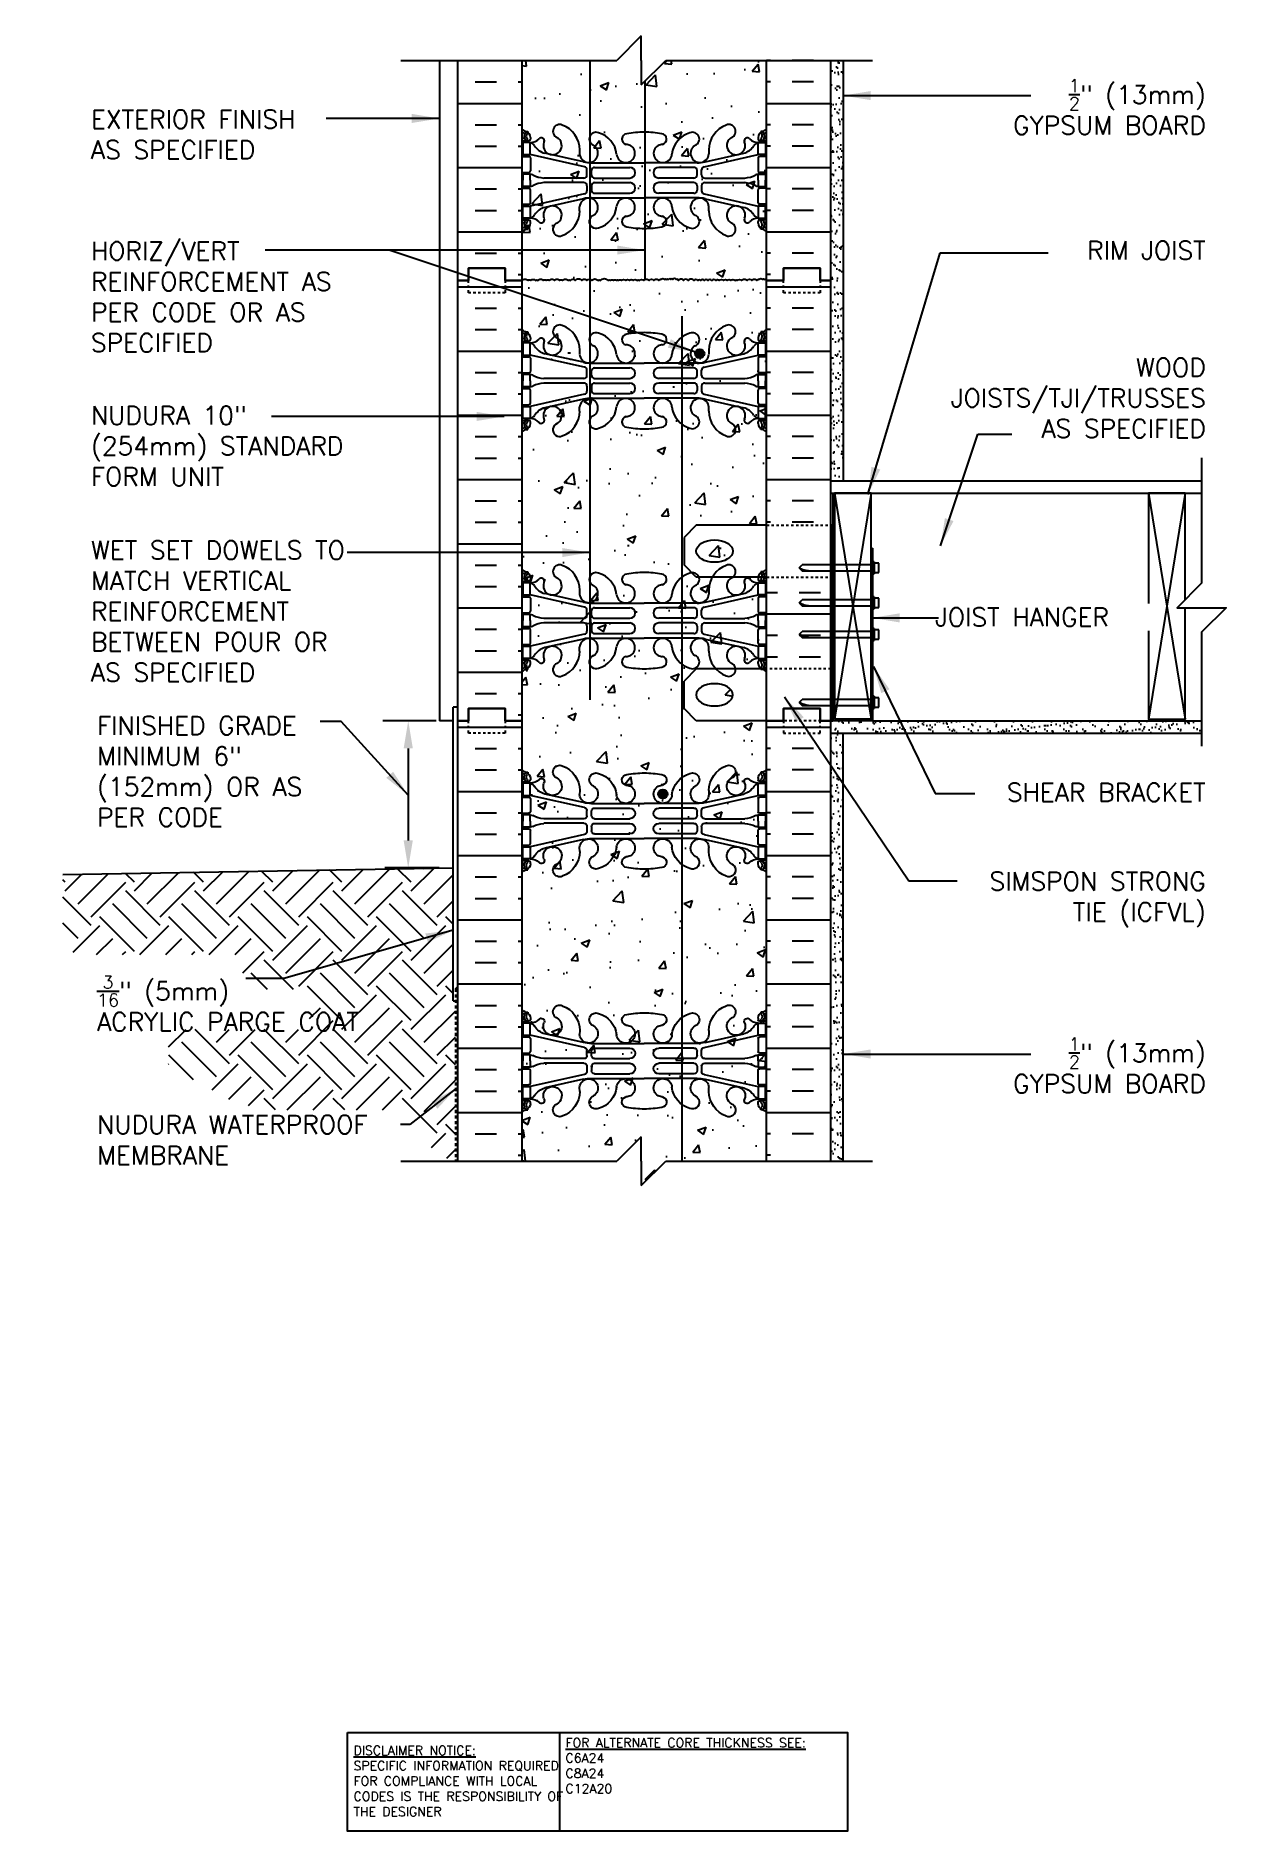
# Model space of a CAD drawing. Header units: inches. Extents: x 94.5 to 143.2, y -16.2 to 57.2.
import ezdxf
from ezdxf.enums import TextEntityAlignment as Align

# ---------------------------------------------------------------- set-up
doc = ezdxf.new("R2010")
doc.units = ezdxf.units.IN
doc.header["$LTSCALE"] = 0.5
doc.header["$MEASUREMENT"] = 0
doc.linetypes.add('DASHED2', pattern=[0.375, 0.25, -0.125])
doc.linetypes.add('HIDDEN2', pattern=[0.1875, 0.125, -0.0625])
for name, color, linetype in [('HATCH', 12, 'Continuous'), ('line25', 2, 'Continuous'), ('LINE3', 3, 'Continuous'), ('LINE50', 5, 'Continuous'), ('LINE9', 9, 'Continuous'), ('TEXT', 4, 'Continuous'), ('Web_Edge', 9, 'Continuous')]:
    doc.layers.add(name, color=color, linetype=linetype)
doc.styles.add('DIM', font='romans.shx', dxfattribs={"width": 0.7})
doc.styles.add('ROMANS', font='romans.shx', dxfattribs={"height": 1.125})
doc.styles.get("Standard").update_dxf_attribs({"font": 'romans.shx', "height": 1.125})
doc.dimstyles.new('ext_12', dxfattribs={"dimscale": 12, "dimtxt": 0.09375, "dimasz": 0.09375, "dimexe": 0.09375, "dimexo": 0.0625, "dimgap": 0.0625, "dimtad": 1, "dimdec": 1, "dimzin": 3, "dimdsep": 46, "dimlunit": 4, "dimtxsty": 'DIM', "dimcen": 0.09, "dimdle": 0.09375, "dimclrt": 4, "dimadec": 0, "dimazin": 0, "dimtfac": 1, "dimtdec": 1, "dimtmove": 2, "dimatfit": 3, "dimfxl": 0, "dimfrac": 2, "dimtolj": 1, "dimtzin": 0, "dimarcsym": 0})
pattern_1 = [(37.5, (69.70558, 9.959), (-0.0157483, 0.481706), [0, -0.38, 0, -0.425, 0, -0.40625]), (7.5, (69.7056, 9.959), (0.442444, 0.7055365), [0, -0.205, 0, -0.3425, 0, -0.13125]), (327.5, (69.39808, 9.959), (0.7785355, 0.0014148), [0, -0.125, 0, -0.45, 0, -0.5875]), (317.5, (69.3981, 9.959), (0.7515317, 0.219419), [0, -0.0625, 0, -0.295, 0, -0.3375])]
pattern_2 = [(50, (-0.7417, 9.248), (3.5863, -0.31376), [0.375, -4.125]), (355, (-0.7417, 9.248), (-0.69376, 3.76096), [0.3, -3.3]), (100.4514, (-0.443, 9.222), (2.89255, 3.4472), [0.3187, -3.50571]), (46.184, (-0.7417, 10.248), (5.3362, -0.8276), [0.5625, -6.1875]), (96.6356, (-0.297, 10.179), (4.67331, 4.8706), [0.47805, -5.25856]), (351.184, (-0.7417, 10.248), (4.6733, 4.8706), [0.45, -4.95]), (21, (-0.2417, 9.998), (2.984535, -2.013094), [0.375, -4.125]), (326, (-0.2417, 9.998), (1.21658, 3.62575), [0.3, -3.3]), (71.4514, (0.007, 9.8303), (4.20111, 1.61265), [0.3187, -3.50571]), (37.5, (-0.7417, 9.248), (0.060799, 1.664469), [0, -3.26, 0, -3.35, 0, -3.3125]), (7.5, (-0.7417, 9.248), (1.315348, 1.972059), [0, -1.91, 0, -3.185, 0, -1.2625]), (327.5, (-1.8567, 9.248), (2.669112, -0.112774), [0, -1.25, 0, -3.9, 0, -5.175]), (317.5, (-2.3567, 9.248), (2.91593, 0.500525), [0, -1.625, 0, -2.59, 0, -3.675])]

msp = doc.modelspace()

# ---------------------------------------------------------------- texts
at = {"layer": 'TEXT', "style": 'ROMANS'}
msp.add_text(' JOIST HANGER', height=0.75, dxfattribs=at).set_placement((130.756, 33.453), align=Align.MIDDLE_LEFT)
at = {"layer": 'TEXT', "char_height": 0.75, "style": 'ROMANS'}
for s, insert, width, attachment_point in [('\\A1;{\\H0.7x;\\S1/2;}" (13mm) GYPSUM BOARD', (142.328, 54.313), 9.90679, 6), ('EXTERIOR FINISH\\PAS SPECIFIED', (96.766, 53.182), 11.74859, 4), ('HORIZ/VERT REINFORCEMENT AS PER CODE OR AS SPECIFIED', (96.766, 46.544), 11.74859, 4), ('RIM JOIST', (142.328, 48.444), 11.43486, 6), ('WOOD JOISTS/TJI/TRUSSES AS SPECIFIED', (142.328, 42.41), 11.43486, 6), ('NUDURA 10" (254mm) STANDARD FORM UNIT', (96.766, 40.45), 11.74859, 4), ('WET SET DOWELS TO MATCH VERTICAL REINFORCEMENT BETWEEN POUR OR AS SPECIFIED', (96.766, 33.693), 11.74859, 4), ('FINISHED GRADE MINIMUM 6" (152mm) OR AS PER CODE', (97.016, 27.145), 10.75183, 4), ('SHEAR BRACKET', (142.328, 26.291), 11.43486, 6), ('SIMSPON STRONG TIE (ICFVL)', (142.328, 21.904), 10.60311, 6), ('\\A1;{\\H0.7x;\\S3/16;}" (5mm) \\PACRYLIC PARGE COAT', (97.016, 17.664), 11.74859, 4), ('\\A1;{\\H0.7x;\\S1/2;}" (13mm) GYPSUM BOARD', (142.328, 15.134), 9.86679, 6), ('\\A1;NUDURA WATERPROOF MEMBRANE', (97.016, 12.082), 12.78313, 4)]:
    msp.add_mtext(s, dxfattribs=dict(at, insert=insert, width=width, attachment_point=attachment_point))
at = {"layer": 'TEXT', "char_height": 0.375, "attachment_point": 4}
for s, insert, width in [('{\\LFOR ALTERNATE CORE THICKNESS SEE:\\P}C6A24\\PC8A24\\PC12A20', (116.161, -13.5), 15.5553), ('{\\LDISCLAIMER NOTICE:}\\PSPECIFIC INFORMATION REQUIRED FOR COMPLIANCE WITH LOCAL CODES IS THE RESPONSIBILITY OF THE DESIGNER', (107.5, -14.127), 9.3349)]:
    msp.add_mtext(s, dxfattribs=dict(at, insert=insert, width=width))

# ---------------------------------------------------------------- blocks, each defined once
blk = doc.blocks.new('10 web')
at = {"layer": 'Web_Edge'}
for p, q in [((-5, 6.624), (-4.922, 6.624)), ((-4.854, 6.903), (-4.764, 6.903)), ((-4.764, 6.903), (-4.764, 6.861)), ((-4.654, 6.654), (-4.654, 6.586)), ((4.654, 6.654), (4.654, 6.586)), ((4.854, 6.903), (4.764, 6.903)), ((4.764, 6.903), (4.764, 6.861)), ((5, 6.624), (4.922, 6.624)), ((-5, 6.524), (-4.717, 6.524)), ((-5, 5.884), (-4.717, 5.884)), ((-4.854, 6.524), (-4.854, 6.454)), ((-4.854, 5.954), (-4.854, 5.884)), ((-4.764, 6.524), (-4.764, 6.454)), ((-4.764, 5.954), (-4.764, 5.884)), ((-2.441, 5.457), (-4.659, 5.954)), ((-4.102, 6.458), (-4.09, 6.479)), ((-2.485, 5.655), (-4.066, 6.008)), ((-2.64, 6.147), (-2.641, 5.983)), ((2.441, 5.457), (4.659, 5.954)), ((2.485, 5.655), (4.066, 6.008)), ((2.64, 6.147), (2.641, 5.983)), ((4.102, 6.458), (4.09, 6.479)), ((5, 6.524), (4.716, 6.524)), ((5, 5.884), (4.716, 5.884)), ((4.764, 6.524), (4.764, 6.454)), ((4.764, 5.954), (4.764, 5.884)), ((4.854, 6.524), (4.854, 6.454)), ((4.854, 5.954), (4.854, 5.884)), ((-5, 5.224), (-4.717, 5.224)), ((-4.854, 5.224), (-4.854, 5.154)), ((-4.764, 5.224), (-4.764, 5.154)), ((-4.654, 5.821), (-4.654, 5.286)), ((-2.344, 5.123), (-2.344, 5.335)), ((-2.158, 5.619), (0, 5.619)), ((-2.156, 5.124), (-2.156, 5.308)), ((-2.031, 5.433), (-0.592, 5.433)), ((2.158, 5.619), (0, 5.619)), ((2.031, 5.433), (0.592, 5.433)), ((2.156, 5.124), (2.156, 5.308)), ((2.344, 5.123), (2.344, 5.335)), ((4.654, 5.821), (4.654, 5.286)), ((5, 5.224), (4.716, 5.224)), ((4.764, 5.224), (4.764, 5.154)), ((4.854, 5.224), (4.854, 5.154)), ((-5, 4.584), (-4.717, 4.584)), ((-4.854, 4.584), (-4.854, 4.654)), ((-4.764, 4.584), (-4.764, 4.654)), ((-4.654, 3.986), (-4.654, 4.521)), ((-2.469, 4.998), (-4.106, 4.998)), ((-2.469, 4.81), (-4.106, 4.81)), ((-2.344, 4.685), (-2.344, 4.472)), ((-2.156, 4.684), (-2.156, 4.5)), ((-2.031, 4.999), (-0.592, 4.999)), ((-2.031, 4.809), (-0.592, 4.809)), ((2.031, 4.999), (0.592, 4.999)), ((2.031, 4.809), (0.592, 4.809)), ((2.156, 4.684), (2.156, 4.5)), ((2.344, 4.685), (2.344, 4.472)), ((2.469, 4.998), (4.106, 4.998)), ((2.469, 4.81), (4.106, 4.81)), ((4.654, 3.986), (4.654, 4.521)), ((5, 4.584), (4.716, 4.584)), ((4.764, 4.584), (4.764, 4.654)), ((4.854, 4.584), (4.854, 4.654)), ((-5, 3.924), (-4.717, 3.924)), ((-4.854, 3.854), (-4.854, 3.924)), ((-4.764, 3.854), (-4.764, 3.924)), ((-2.441, 4.35), (-4.659, 3.854)), ((-2.485, 4.152), (-4.066, 3.799)), ((-2.64, 3.66), (-2.641, 3.825)), ((-2.158, 4.188), (0, 4.188)), ((-2.031, 4.375), (-0.592, 4.375)), ((2.158, 4.188), (0, 4.188)), ((2.031, 4.375), (0.592, 4.375)), ((2.441, 4.35), (4.659, 3.854)), ((2.485, 4.152), (4.066, 3.799)), ((2.64, 3.66), (2.641, 3.825)), ((5, 3.924), (4.716, 3.924)), ((4.764, 3.854), (4.764, 3.924)), ((4.854, 3.854), (4.854, 3.924)), ((-5, 3.284), (-4.717, 3.284)), ((-5, 3.184), (-4.922, 3.184)), ((-4.854, 3.284), (-4.854, 3.354)), ((-4.764, 3.284), (-4.764, 3.354)), ((-4.764, 2.905), (-4.764, 2.947)), ((-4.654, 3.154), (-4.654, 3.221)), ((-4.102, 3.35), (-4.09, 3.328)), ((4.102, 3.35), (4.09, 3.328)), ((4.654, 3.154), (4.654, 3.221)), ((5, 3.284), (4.716, 3.284)), ((4.764, 3.284), (4.764, 3.354)), ((4.764, 2.905), (4.764, 2.947)), ((4.854, 3.284), (4.854, 3.354)), ((5, 3.184), (4.922, 3.184)), ((-4.854, 2.905), (-4.764, 2.905)), ((4.854, 2.905), (4.764, 2.905)), ((-4.854, -2.905), (-4.764, -2.905)), ((-4.764, -2.905), (-4.764, -2.947)), ((4.854, -2.905), (4.764, -2.905)), ((4.764, -2.905), (4.764, -2.947)), ((-5, -3.184), (-4.922, -3.184)), ((-5, -3.284), (-4.717, -3.284)), ((-4.854, -3.284), (-4.854, -3.354)), ((-4.764, -3.284), (-4.764, -3.354)), ((-4.654, -3.154), (-4.654, -3.221)), ((-4.102, -3.35), (-4.09, -3.328)), ((-2.64, -3.66), (-2.641, -3.825)), ((2.64, -3.66), (2.641, -3.825)), ((4.102, -3.35), (4.09, -3.328)), ((4.654, -3.154), (4.654, -3.221)), ((5, -3.284), (4.716, -3.284)), ((4.764, -3.284), (4.764, -3.354)), ((4.854, -3.284), (4.854, -3.354)), ((5, -3.184), (4.922, -3.184)), ((-5, -3.924), (-4.717, -3.924)), ((-4.854, -3.854), (-4.854, -3.924)), ((-4.764, -3.854), (-4.764, -3.924)), ((-2.441, -4.35), (-4.659, -3.854)), ((-4.654, -3.986), (-4.654, -4.521)), ((-2.485, -4.152), (-4.066, -3.799)), ((-2.158, -4.188), (0, -4.188)), ((-2.031, -4.375), (-0.592, -4.375)), ((2.158, -4.188), (0, -4.188)), ((2.031, -4.375), (0.592, -4.375)), ((2.441, -4.35), (4.659, -3.854)), ((2.485, -4.152), (4.066, -3.799)), ((4.654, -3.986), (4.654, -4.521)), ((5, -3.924), (4.716, -3.924)), ((4.764, -3.854), (4.764, -3.924)), ((4.854, -3.854), (4.854, -3.924)), ((-5, -4.584), (-4.717, -4.584)), ((-4.854, -4.584), (-4.854, -4.654)), ((-4.764, -4.584), (-4.764, -4.654)), ((-2.469, -4.81), (-4.106, -4.81)), ((-2.469, -4.998), (-4.106, -4.998)), ((-2.344, -4.685), (-2.344, -4.472)), ((-2.344, -5.123), (-2.344, -5.335)), ((-2.156, -4.684), (-2.156, -4.5)), ((-2.156, -5.124), (-2.156, -5.308)), ((-2.031, -4.809), (-0.592, -4.809)), ((-2.031, -4.999), (-0.592, -4.999)), ((2.031, -4.809), (0.592, -4.809)), ((2.031, -4.999), (0.592, -4.999)), ((2.156, -4.684), (2.156, -4.5)), ((2.156, -5.124), (2.156, -5.308)), ((2.344, -4.685), (2.344, -4.472)), ((2.344, -5.123), (2.344, -5.335)), ((2.469, -4.81), (4.106, -4.81)), ((2.469, -4.998), (4.106, -4.998)), ((5, -4.584), (4.716, -4.584)), ((4.764, -4.584), (4.764, -4.654)), ((4.854, -4.584), (4.854, -4.654)), ((-5, -5.224), (-4.717, -5.224)), ((-4.854, -5.224), (-4.854, -5.154)), ((-4.764, -5.224), (-4.764, -5.154)), ((-2.441, -5.457), (-4.659, -5.954)), ((-4.654, -5.821), (-4.654, -5.286)), ((-2.485, -5.655), (-4.066, -6.008)), ((-2.158, -5.619), (0, -5.619)), ((-2.031, -5.433), (-0.592, -5.433)), ((2.158, -5.619), (0, -5.619)), ((2.031, -5.433), (0.592, -5.433)), ((2.441, -5.457), (4.659, -5.954)), ((2.485, -5.655), (4.066, -6.008)), ((4.654, -5.821), (4.654, -5.286)), ((5, -5.224), (4.716, -5.224)), ((4.764, -5.224), (4.764, -5.154)), ((4.854, -5.224), (4.854, -5.154)), ((-5, -5.884), (-4.717, -5.884)), ((-5, -6.524), (-4.717, -6.524)), ((-4.854, -5.954), (-4.854, -5.884)), ((-4.854, -6.524), (-4.854, -6.454)), ((-4.764, -5.954), (-4.764, -5.884)), ((-4.764, -6.524), (-4.764, -6.454)), ((-4.654, -6.654), (-4.654, -6.586)), ((-4.102, -6.458), (-4.09, -6.479)), ((-2.64, -6.147), (-2.641, -5.983)), ((2.64, -6.147), (2.641, -5.983)), ((4.102, -6.458), (4.09, -6.479)), ((4.654, -6.654), (4.654, -6.586)), ((5, -5.884), (4.716, -5.884)), ((5, -6.524), (4.716, -6.524)), ((4.764, -5.954), (4.764, -5.884)), ((4.764, -6.524), (4.764, -6.454)), ((4.854, -5.954), (4.854, -5.884)), ((4.854, -6.524), (4.854, -6.454)), ((-5, -6.624), (-4.922, -6.624)), ((-4.854, -6.903), (-4.764, -6.903)), ((-4.764, -6.903), (-4.764, -6.861)), ((4.764, -6.903), (4.764, -6.861)), ((4.854, -6.903), (4.764, -6.903)), ((5, -6.624), (4.922, -6.624))]:
    blk.add_line(p, q, dxfattribs=at)
for points in [[(-4.959, 5.954), (-4.659, 5.954), (-4.659, 6.454), (-4.959, 6.454)], [(4.959, 5.954), (4.659, 5.954), (4.659, 6.454), (4.959, 6.454)], [(-4.959, 3.854), (-4.659, 3.854), (-4.659, 3.354), (-4.959, 3.354)], [(4.959, 3.854), (4.659, 3.854), (4.659, 3.354), (4.959, 3.354)], [(-4.959, -3.854), (-4.659, -3.854), (-4.659, -3.354), (-4.959, -3.354)], [(4.959, -3.854), (4.659, -3.854), (4.659, -3.354), (4.959, -3.354)], [(-4.959, -5.954), (-4.659, -5.954), (-4.659, -6.454), (-4.959, -6.454)], [(4.959, -5.954), (4.659, -5.954), (4.659, -6.454), (4.959, -6.454)]]:
    blk.add_lwpolyline(points, close=True, dxfattribs=at)
for points in [[(-4.659, 4.904), (-4.659, 5.154), (-4.959, 5.154), (-4.959, 4.904)], [(4.659, 4.904), (4.659, 5.154), (4.959, 5.154), (4.959, 4.904)], [(-4.659, 4.904), (-4.659, 4.654), (-4.959, 4.654), (-4.959, 4.904)], [(4.659, 4.904), (4.659, 4.654), (4.959, 4.654), (4.959, 4.904)], [(-4.659, -4.904), (-4.659, -4.654), (-4.959, -4.654), (-4.959, -4.904)], [(-4.659, -4.904), (-4.659, -5.154), (-4.959, -5.154), (-4.959, -4.904)], [(4.659, -4.904), (4.659, -4.654), (4.959, -4.654), (4.959, -4.904)], [(4.659, -4.904), (4.659, -5.154), (4.959, -5.154), (4.959, -4.904)]]:
    blk.add_lwpolyline(points, dxfattribs=at)
for centre, radius, start, end in [((-4.654, 7.361), 0.5, 226.21219, 250.52878), ((-4.654, 7.361), 0.6, 234.78322, 245.07477), ((-4.922, 6.643), 0.0196, 269.40316, 15.4901), ((-4.66, 6.708), 0.25, 140.11451, 222.46087), ((-4.916, 6.798), 0.021, 343.464, 63.99573), ((-4.818, 6.839), 0.045, 321.448, 139.1879), ((-4.904, 6.654), 0.25, 0, 70.52878), ((-4.66, 6.708), 0.16, 140.00008, 222.46087), ((-4.207, 6.523), 0.125, 339.62427, 138.98732), ((-3.75, 6.327), 0.375, 159.62427, 60.06847), ((-3.456, 6.908), 0.277, 67.31998, 247.31998), ((-3.732, 6.141), 1.092, 0.33317, 69.48254), ((-1.973, 6.591), 0.277, 67.31998, 247.31998), ((-2.157, 5.854), 1.034, 6.66686, 73.66351), ((-0.694, 6.586), 0.22, 95.18347, 255.7396), ((-0.017, 3.092), 3.777, 89.73938, 100.62755), ((0.017, 3.092), 3.777, 79.37245, 90.26062), ((0.694, 6.586), 0.22, 284.2604, 84.81653), ((2.157, 5.854), 1.034, 106.33649, 173.33314), ((1.973, 6.591), 0.277, 292.68002, 112.68002), ((3.732, 6.141), 1.092, 110.51746, 179.66683), ((3.456, 6.908), 0.277, 292.68002, 112.68002), ((3.75, 6.327), 0.375, 119.93153, 20.37573), ((4.207, 6.523), 0.125, 41.01268, 200.37573), ((4.904, 6.654), 0.25, 109.47122, 180), ((4.818, 6.839), 0.045, 40.8121, 218.552), ((4.66, 6.708), 0.16, 317.53913, 39.99992), ((4.654, 7.361), 0.5, 289.47122, 313.78911), ((4.66, 6.708), 0.25, 317.53913, 39.88549), ((4.916, 6.798), 0.021, 116.00427, 196.536), ((4.922, 6.643), 0.0196, 164.5099, 270.59684), ((4.654, 7.361), 0.6, 294.92523, 305.21678), ((-4.812, 6.57), 0.045, 222.46087, 42.46087), ((-4.717, 6.586), 0.0625, 270, 0), ((-4.717, 5.821), 0.0625, 0, 90), ((-4.634, 6.894), 0.441, 266.7976, 318.98732), ((-4.781, 6.111), 0.364, 34.97751, 70.33874), ((-3.858, 6.722), 0.743, 212.79192, 253.81071), ((-2.267, 6.01), 0.375, 184.24484, 60.06847), ((-0.756, 6.002), 0.375, 184.24484, 60.06847), ((-0.863, 5.546), 0.834, 69.37291, 82.1063), ((0.756, 6.002), 0.375, 119.93153, 355.75516), ((0.863, 5.546), 0.834, 97.8937, 110.62709), ((2.267, 6.01), 0.375, 119.93153, 355.75516), ((3.858, 6.722), 0.743, 286.18929, 327.20808), ((4.634, 6.894), 0.441, 221.01268, 273.2024), ((4.781, 6.111), 0.364, 109.66126, 145.02249), ((4.716, 6.586), 0.0625, 180, 270), ((4.716, 5.821), 0.0625, 90, 180), ((4.812, 6.57), 0.045, 137.53913, 317.53913), ((-4.717, 5.286), 0.0625, 270, 0), ((-4.663, 4.935), 0.219, 60.49375, 88.91995), ((-2.158, 7.119), 1.5, 257.41348, 270), ((-2.469, 5.335), 0.125, 0, 77.37673), ((-2.031, 5.308), 0.125, 90, 180), ((-0.592, 5.216), 0.217, 270, 90), ((0.592, 5.216), 0.217, 90, 270), ((2.031, 5.308), 0.125, 0, 90), ((2.158, 7.119), 1.5, 270, 282.58652), ((2.469, 5.335), 0.125, 102.62327, 180), ((4.663, 4.935), 0.219, 91.08005, 119.50625), ((4.716, 5.286), 0.0625, 180, 270), ((-4.717, 4.521), 0.0625, 0, 90), ((-4.663, 4.873), 0.219, 271.08005, 299.50625), ((-4.018, 6.165), 1.17, 242.63655, 265.65045), ((-4.018, 3.643), 1.17, 94.34955, 117.36345), ((-2.469, 5.123), 0.125, 270, 0), ((-2.469, 4.685), 0.125, 0, 90), ((-2.469, 4.472), 0.125, 282.62327, 0), ((-2.031, 5.124), 0.125, 180, 270), ((-2.031, 4.684), 0.125, 90, 180), ((-2.031, 4.5), 0.125, 180, 270), ((-0.592, 4.592), 0.217, 270, 90), ((0.592, 4.592), 0.217, 90, 270), ((2.031, 5.124), 0.125, 270, 360), ((2.031, 4.684), 0.125, 0, 90), ((2.031, 4.5), 0.125, 270, 0), ((2.469, 5.123), 0.125, 180, 270), ((2.469, 4.685), 0.125, 90, 180), ((2.469, 4.472), 0.125, 180, 257.37673), ((4.018, 6.165), 1.17, 274.34955, 297.36345), ((4.018, 3.643), 1.17, 62.63655, 85.65045), ((4.663, 4.873), 0.219, 240.49375, 268.91995), ((4.716, 4.521), 0.0625, 90, 180), ((-4.717, 3.986), 0.0625, 270, 0), ((-3.858, 3.085), 0.743, 106.18929, 147.20808), ((-3.75, 3.48), 0.375, 299.93153, 200.37573), ((-2.267, 3.797), 0.375, 299.93153, 175.75516), ((-2.158, 2.688), 1.5, 90, 102.58652), ((-2.157, 3.954), 1.034, 286.33649, 353.33314), ((-0.756, 3.806), 0.375, 299.93153, 175.75516), ((0.756, 3.806), 0.375, 4.24484, 240.06847), ((2.157, 3.954), 1.034, 186.66686, 253.66351), ((2.267, 3.797), 0.375, 4.24484, 240.06847), ((2.158, 2.688), 1.5, 77.41348, 90), ((3.75, 3.48), 0.375, 339.62427, 240.06847), ((3.858, 3.085), 0.743, 32.79192, 73.81071), ((4.716, 3.986), 0.0625, 180, 270), ((-4.654, 2.447), 0.6, 114.92523, 125.21582), ((-4.922, 3.164), 0.0196, 344.5099, 90.59684), ((-4.66, 3.099), 0.25, 137.53913, 219.88549), ((-4.916, 3.01), 0.021, 296.00427, 16.536), ((-4.818, 2.968), 0.045, 220.8121, 38.552), ((-4.812, 3.238), 0.045, 317.53913, 137.53913), ((-4.904, 3.154), 0.25, 289.47122, 360), ((-4.66, 3.099), 0.16, 137.53913, 219.99992), ((-4.717, 3.221), 0.0625, 360, 90), ((-4.781, 3.696), 0.364, 289.66126, 325.02249), ((-4.634, 2.913), 0.441, 41.01268, 93.2024), ((-4.207, 3.285), 0.125, 221.01268, 20.37573), ((-3.456, 2.9), 0.277, 112.68002, 292.68002), ((-3.732, 3.667), 1.092, 290.51746, 359.66683), ((-1.973, 3.217), 0.277, 112.68002, 292.68002), ((-0.694, 3.222), 0.22, 104.2604, 264.81653), ((-0.863, 4.262), 0.834, 277.8937, 290.62709), ((-0.017, 6.716), 3.777, 259.37245, 270.26062), ((0.017, 6.716), 3.777, 269.73938, 280.62755), ((0.863, 4.262), 0.834, 249.37291, 262.1063), ((0.694, 3.222), 0.22, 275.18347, 75.7396), ((1.973, 3.217), 0.277, 247.31998, 67.31998), ((3.732, 3.667), 1.092, 180.33317, 249.48254), ((3.456, 2.9), 0.277, 247.31998, 67.31998), ((4.207, 3.285), 0.125, 159.62427, 318.98732), ((4.634, 2.913), 0.441, 86.7976, 138.98732), ((4.781, 3.696), 0.364, 214.97751, 250.33874), ((4.716, 3.221), 0.0625, 90, 180), ((4.904, 3.154), 0.25, 180, 250.52878), ((4.812, 3.238), 0.045, 42.46087, 222.46087), ((4.818, 2.968), 0.045, 141.448, 319.1879), ((4.66, 3.099), 0.16, 320.00008, 42.46087), ((4.66, 3.099), 0.25, 320.11451, 42.46087), ((4.916, 3.01), 0.021, 163.464, 243.99573), ((4.922, 3.164), 0.0196, 89.40316, 195.4901), ((4.654, 2.447), 0.6, 54.78322, 65.07477), ((-4.654, 2.447), 0.5, 109.47122, 133.78781), ((4.654, 2.447), 0.5, 46.21089, 70.52878), ((-4.654, -2.447), 0.5, 226.21219, 250.52878), ((-4.818, -2.968), 0.045, 321.448, 139.1879), ((-4.904, -3.154), 0.25, 0, 70.52878), ((-3.456, -2.9), 0.277, 67.31998, 247.31998), ((-3.732, -3.667), 1.092, 0.33317, 69.48254), ((3.732, -3.667), 1.092, 110.51746, 179.66683), ((3.456, -2.9), 0.277, 292.68002, 112.68002), ((4.904, -3.154), 0.25, 109.47122, 180), ((4.818, -2.968), 0.045, 40.8121, 218.552), ((4.654, -2.447), 0.5, 289.47122, 313.78911), ((-4.654, -2.447), 0.6, 234.78418, 245.07477), ((-4.922, -3.164), 0.0196, 269.40316, 15.4901), ((-4.66, -3.099), 0.25, 140.11451, 222.46087), ((-4.916, -3.01), 0.021, 343.464, 63.99573), ((-4.812, -3.238), 0.045, 222.46087, 42.46087), ((-4.66, -3.099), 0.16, 140.00008, 222.46087), ((-4.717, -3.221), 0.0625, 270, 0), ((-4.634, -2.913), 0.441, 266.7976, 318.98732), ((-4.781, -3.696), 0.364, 34.97751, 70.33874), ((-3.858, -3.085), 0.743, 212.79192, 253.81071), ((-4.207, -3.285), 0.125, 339.62427, 138.98732), ((-3.75, -3.48), 0.375, 159.62427, 60.06847), ((-2.267, -3.797), 0.375, 184.24484, 60.06847), ((-1.973, -3.217), 0.277, 67.31998, 247.31998), ((-2.157, -3.954), 1.034, 6.66686, 73.66351), ((-0.756, -3.806), 0.375, 184.24484, 60.06847), ((-0.694, -3.222), 0.22, 95.18347, 255.7396), ((-0.863, -4.262), 0.834, 69.37291, 82.1063), ((-0.017, -6.716), 3.777, 89.73938, 100.62755), ((0.017, -6.716), 3.777, 79.37245, 90.26062), ((0.756, -3.806), 0.375, 119.93153, 355.75516), ((0.863, -4.262), 0.834, 97.8937, 110.62709), ((0.694, -3.222), 0.22, 284.2604, 84.81653), ((2.157, -3.954), 1.034, 106.33649, 173.33314), ((1.973, -3.217), 0.277, 292.68002, 112.68002), ((2.267, -3.797), 0.375, 119.93153, 355.75516), ((3.75, -3.48), 0.375, 119.93153, 20.37573), ((3.858, -3.085), 0.743, 286.18929, 327.20808), ((4.207, -3.285), 0.125, 41.01268, 200.37573), ((4.634, -2.913), 0.441, 221.01268, 273.2024), ((4.781, -3.696), 0.364, 109.66126, 145.02249), ((4.716, -3.221), 0.0625, 180, 270), ((4.812, -3.238), 0.045, 137.53913, 317.53913), ((4.66, -3.099), 0.16, 317.53913, 39.99992), ((4.66, -3.099), 0.25, 317.53913, 39.88549), ((4.916, -3.01), 0.021, 116.00427, 196.536), ((4.922, -3.164), 0.0196, 164.5099, 270.59684), ((4.654, -2.447), 0.6, 294.92523, 305.21678), ((-4.717, -3.986), 0.0625, 0, 90), ((-2.158, -2.688), 1.5, 257.41348, 270), ((-2.469, -4.472), 0.125, 0, 77.37673), ((-2.031, -4.5), 0.125, 90, 180), ((-0.592, -4.592), 0.217, 270, 90), ((0.592, -4.592), 0.217, 90, 270), ((2.031, -4.5), 0.125, 0, 90), ((2.158, -2.688), 1.5, 270, 282.58652), ((2.469, -4.472), 0.125, 102.62327, 180), ((4.716, -3.986), 0.0625, 90, 180), ((-4.717, -4.521), 0.0625, 270, 0), ((-4.663, -4.873), 0.219, 60.49375, 88.91995), ((-4.663, -4.935), 0.219, 271.08005, 299.50625), ((-4.018, -3.643), 1.17, 242.63655, 265.65045), ((-4.018, -6.165), 1.17, 94.34955, 117.36345), ((-2.469, -4.685), 0.125, 270, 0), ((-2.469, -5.123), 0.125, 0, 90), ((-2.031, -4.684), 0.125, 180, 270), ((-2.031, -5.124), 0.125, 90, 180), ((-0.592, -5.216), 0.217, 270, 90), ((0.592, -5.216), 0.217, 90, 270), ((2.031, -4.684), 0.125, 270, 360), ((2.031, -5.124), 0.125, 0, 90), ((2.469, -4.685), 0.125, 180, 270), ((2.469, -5.123), 0.125, 90, 180), ((4.018, -3.643), 1.17, 274.34955, 297.36345), ((4.018, -6.165), 1.17, 62.63655, 85.65045), ((4.663, -4.873), 0.219, 91.08005, 119.50625), ((4.663, -4.935), 0.219, 240.49375, 268.91995), ((4.716, -4.521), 0.0625, 180, 270), ((-4.717, -5.286), 0.0625, 0, 90), ((-4.717, -5.821), 0.0625, 270, 0), ((-2.267, -6.01), 0.375, 299.93153, 175.75516), ((-2.158, -7.119), 1.5, 90, 102.58652), ((-2.469, -5.335), 0.125, 282.62327, 0), ((-2.031, -5.308), 0.125, 180, 270), ((-0.756, -6.002), 0.375, 299.93153, 175.75516), ((0.756, -6.002), 0.375, 4.24484, 240.06847), ((2.267, -6.01), 0.375, 4.24484, 240.06847), ((2.031, -5.308), 0.125, 270, 0), ((2.158, -7.119), 1.5, 77.41348, 90), ((2.469, -5.335), 0.125, 180, 257.37673), ((4.716, -5.286), 0.0625, 90, 180), ((4.716, -5.821), 0.0625, 180, 270), ((-4.66, -6.708), 0.25, 137.53913, 219.88549), ((-4.812, -6.57), 0.045, 317.53913, 137.53913), ((-4.66, -6.708), 0.16, 137.53913, 219.99992), ((-4.717, -6.586), 0.0625, 360, 90), ((-4.781, -6.111), 0.364, 289.66126, 325.02249), ((-4.634, -6.894), 0.441, 41.01268, 93.2024), ((-3.858, -6.722), 0.743, 106.18929, 147.20808), ((-4.207, -6.523), 0.125, 221.01268, 20.37573), ((-3.75, -6.327), 0.375, 299.93153, 200.37573), ((-3.732, -6.141), 1.092, 290.51746, 359.66683), ((-1.973, -6.591), 0.277, 112.68002, 292.68002), ((-2.157, -5.854), 1.034, 286.33649, 353.33314), ((-0.694, -6.586), 0.22, 104.2604, 264.81653), ((-0.863, -5.546), 0.834, 277.8937, 290.62709), ((0.863, -5.546), 0.834, 249.37291, 262.1063), ((0.694, -6.586), 0.22, 275.18347, 75.7396), ((2.157, -5.854), 1.034, 186.66686, 253.66351), ((1.973, -6.591), 0.277, 247.31998, 67.31998), ((3.732, -6.141), 1.092, 180.33317, 249.48254), ((3.75, -6.327), 0.375, 339.62427, 240.06847), ((3.858, -6.722), 0.743, 32.79192, 73.81071), ((4.207, -6.523), 0.125, 159.62427, 318.98732), ((4.634, -6.894), 0.441, 86.7976, 138.98732), ((4.781, -6.111), 0.364, 214.97751, 250.33874), ((4.716, -6.586), 0.0625, 90, 180), ((4.812, -6.57), 0.045, 42.46087, 222.46087), ((4.66, -6.708), 0.16, 320.00008, 42.46087), ((4.66, -6.708), 0.25, 320.11451, 42.46087), ((-4.654, -7.361), 0.6, 114.92523, 125.21678), ((-4.654, -7.361), 0.5, 109.47122, 133.78781), ((-4.922, -6.643), 0.0196, 344.5099, 90.59684), ((-4.916, -6.798), 0.021, 296.00427, 16.536), ((-4.818, -6.839), 0.045, 220.8121, 38.552), ((-4.904, -6.654), 0.25, 289.47122, 360), ((-3.456, -6.908), 0.277, 112.68002, 292.68002), ((-0.017, -3.092), 3.777, 259.37245, 270.26062), ((0.017, -3.092), 3.777, 269.73938, 280.62755), ((3.456, -6.908), 0.277, 247.31998, 67.31998), ((4.904, -6.654), 0.25, 180, 250.52878), ((4.818, -6.839), 0.045, 141.448, 319.1879), ((4.654, -7.361), 0.5, 46.21089, 70.52878), ((4.916, -6.798), 0.021, 163.464, 243.99573), ((4.922, -6.643), 0.0196, 89.40316, 195.4901), ((4.654, -7.361), 0.6, 54.78322, 65.07477)]:
    blk.add_arc(centre, radius, start, end, dxfattribs=at)
for points in [[(-2.156, 5.129), (-2.156, 5.303)], [(2.156, 5.129), (2.156, 5.303)], [(-2.156, 4.679), (-2.156, 4.505)], [(2.156, 4.679), (2.156, 4.505)], [(-2.156, -4.679), (-2.156, -4.505)], [(-2.156, -5.129), (-2.156, -5.303)], [(2.156, -4.679), (2.156, -4.505)], [(2.156, -5.129), (2.156, -5.303)]]:
    blk.add_open_spline(points, degree=1, dxfattribs=at)

# ---------------------------------------------------------------- hatches: boundary and pattern name
at = {"layer": 'HATCH'}
h = msp.add_hatch(dxfattribs=at)
h.set_pattern_fill('AR-CONC', color=256, scale=0.5, style=0)
h.paths.add_polyline_path([(119.257, 57.213), (118.257, 56.213), (114.382, 56.213), (114.382, 47.213, -0.484838), (114.63, 47.213, -0.520567), (114.751, 47.213, -0.520567), (114.935, 47.213, -0.520567), (115.04, 47.213, -0.520567), (115.25, 47.213, -0.520567), (115.375, 47.213, -0.520567), (115.501, 47.213, -0.520567), (115.711, 47.213, -0.520567), (115.921, 47.213, -0.520567), (116.042, 47.213, -0.520567), (116.267, 47.213, -0.520567), (116.362, 47.213, -0.520567), (116.551, 47.213, -0.520567), (116.829, 47.213, -0.520567), (117.039, 47.213, -0.520567), (117.238, 47.213, -0.520567), (117.485, 47.213, -0.520567), (117.595, 47.213, -0.520567), (117.901, 47.213, -0.520567), (118.006, 47.213, -0.520567), (118.121, 47.213, -0.520567), (118.242, 47.213, -0.520567), (118.331, 47.213, -0.520567), (118.447, 47.213, -0.520567), (118.625, 47.213, -0.520567), (118.772, 47.213, -0.520567), (118.924, 47.213, -0.520567), (119.081, 47.213, -0.520567), (119.181, 47.213, -0.520567), (119.36, 47.213, -0.520567), (119.58, 47.213, -0.520567), (119.774, 47.213, -0.520567), (119.979, 47.213, -0.520567), (120.078, 47.255, -0.520567), (120.209, 47.255, -0.520567), (120.299, 47.255, -0.520567), (120.382, 47.255, -0.520567), (120.465, 47.255, -0.520567), (120.554, 47.255, -0.520567), (120.685, 47.255, -0.520567), (120.785, 47.213, -0.520567), (120.989, 47.213, -0.520567), (121.183, 47.213, -0.520567), (121.404, 47.213, -0.520567), (121.582, 47.213, -0.520567), (121.682, 47.213, -0.520567), (121.839, 47.213, -0.520567), (121.991, 47.213, -0.520567), (122.138, 47.213, -0.520567), (122.317, 47.213, -0.272614), (122.382, 47.243, -0.272614), (122.447, 47.213, -0.520567), (122.625, 47.213, -0.520567), (122.772, 47.213, -0.520567), (122.924, 47.213, -0.520567), (123.081, 47.213, -0.520567), (123.181, 47.213, -0.520567), (123.36, 47.213, -0.520567), (123.58, 47.213, -0.520567), (123.774, 47.213, -0.520567), (123.979, 47.213, -0.520567), (124.078, 47.255, -0.520567), (124.209, 47.255, -0.520567), (124.299, 47.255, -0.520567), (124.382, 47.255), (124.382, 56.213), (120.257, 56.213), (119.257, 55.213), (119.257, 56.213)])
h = msp.add_hatch(dxfattribs=at)
h.set_pattern_fill('AR-CONC', color=256, scale=0.5, style=0)
h.paths.add_polyline_path([(124.382, 56.213), (120.257, 56.213), (119.257, 55.213), (119.257, 57.213), (118.257, 56.213), (114.382, 56.213), (114.382, 11.213), (118.257, 11.213), (119.257, 12.213), (119.257, 10.213), (120.257, 11.213), (124.382, 11.213), (124.382, 29.213), (121.507, 29.213), (121.007, 29.713), (121.007, 30.838), (121.507, 31.338), (124.382, 31.338), (124.382, 35.088), (121.507, 35.088), (121.007, 35.588), (121.007, 36.713), (121.507, 37.213), (124.382, 37.213)])
h = msp.add_hatch(dxfattribs=at)
h.set_pattern_fill('INSUL', color=256, scale=7, style=0)
h.set_pattern_definition([(0, (-2811.78, -349.7963), (0, 2.625), []), (0, (-2811.78, -348.9213), (0, 2.625), [0.875, -0.875]), (0, (-2811.78, -348.0463), (0, 2.625), [0.875, -0.875])])
h.paths.add_polyline_path([(114.382, 56.213), (111.757, 56.213), (111.757, 47.213), (112.194, 47.213), (112.194, 47.713), (113.694, 47.713), (113.694, 47.213), (114.382, 47.213)])
h = msp.add_hatch(dxfattribs=at)
h.set_pattern_fill('INSUL', color=256, scale=7, style=0)
h.set_pattern_definition([(180, (3050.5432, -349.7963), (0, 2.625), []), (180, (3050.5432, -348.9213), (0, 2.625), [0.875, -0.875]), (180, (3050.5432, -348.0463), (0, 2.625), [0.875, -0.875])])
h.paths.add_polyline_path([(127.007, 56.213), (124.382, 56.213), (124.382, 47.213), (125.069, 47.213), (125.069, 47.713), (126.569, 47.713), (126.569, 47.213), (127.007, 47.213)])
h = msp.add_hatch(dxfattribs=at)
h.set_pattern_fill('AR-SAND', color=256, scale=0.25, style=0)
h.set_pattern_definition(pattern_1)
h.paths.add_polyline_path([(127.507, 56.213), (127.007, 56.213), (127.007, 39.026), (127.507, 39.026)])
h = msp.add_hatch(dxfattribs=at)
h.set_pattern_fill('INSUL', color=256, scale=7, style=0)
h.set_pattern_definition([(0, (-2811.78, -367.7963), (0, 2.625), []), (0, (-2811.78, -366.9213), (0, 2.625), [0.875, -0.875]), (0, (-2811.78, -366.0463), (0, 2.625), [0.875, -0.875])])
h.paths.add_polyline_path([(111.757, 29.213), (112.194, 29.213), (112.194, 29.713), (113.694, 29.713), (113.694, 29.213), (114.382, 29.213), (114.382, 47.213), (113.694, 47.213), (113.694, 47.713), (112.194, 47.713), (112.194, 47.213), (111.757, 47.213)])
h = msp.add_hatch(dxfattribs=at)
h.set_pattern_fill('INSUL', color=256, scale=7, style=0)
h.set_pattern_definition([(180, (3050.5432, -367.7963), (0, 2.625), []), (180, (3050.5432, -366.9213), (0, 2.625), [0.875, -0.875]), (180, (3050.5432, -366.0463), (0, 2.625), [0.875, -0.875])])
h.paths.add_polyline_path([(124.382, 37.213), (127.007, 37.213), (127.007, 47.213), (126.569, 47.213), (126.569, 47.713), (125.069, 47.713), (125.069, 47.213), (124.382, 47.213)])
h = msp.add_hatch(dxfattribs=at)
h.set_pattern_fill('AR-CONC', color=256, scale=0.5, style=0)
h.set_pattern_definition(pattern_2)
edge = h.paths.add_edge_path(flags=17)
edge.add_ellipse((122.252, 36.151), major_axis=(-0.746, 0), ratio=0.610344, start_angle=0, end_angle=360)
h = msp.add_hatch(dxfattribs=at)
h.set_pattern_fill('INSUL', color=256, scale=7, style=0)
h.set_pattern_definition([(0, (69.7056, 9.959), (0, 2.625), []), (0, (69.7056, 10.834), (0, 2.625), [0.875, -0.875]), (0, (69.7056, 11.709), (0, 2.625), [0.875, -0.875])])
h.paths.add_polyline_path([(127.007, 35.088), (124.382, 35.088), (124.382, 31.338), (127.007, 31.338)])
h = msp.add_hatch(dxfattribs=at)
h.set_pattern_fill('AR-CONC', color=256, scale=0.5, style=0)
h.set_pattern_definition(pattern_2)
edge = h.paths.add_edge_path(flags=17)
edge.add_ellipse((122.252, 30.276), major_axis=(-0.746, 0), ratio=0.610344, start_angle=0, end_angle=360, ccw=False)
h = msp.add_hatch(dxfattribs=at)
h.set_pattern_fill('INSUL', color=256, scale=7, style=0)
h.set_pattern_definition([(0, (-2811.78, -385.7963), (0, 2.625), []), (0, (-2811.78, -384.9213), (0, 2.625), [0.875, -0.875]), (0, (-2811.78, -384.0463), (0, 2.625), [0.875, -0.875])])
h.paths.add_polyline_path([(111.757, 11.213), (112.194, 11.213), (112.194, 11.713), (113.694, 11.713), (113.694, 11.213), (114.382, 11.213), (114.382, 29.213), (113.694, 29.213), (113.694, 29.713), (112.194, 29.713), (112.194, 29.213), (111.757, 29.213)])
h = msp.add_hatch(dxfattribs=at)
h.set_pattern_fill('INSUL', color=256, scale=7, style=0)
h.set_pattern_definition([(180, (3050.5432, -385.7963), (0, 2.625), []), (180, (3050.5432, -384.9213), (0, 2.625), [0.875, -0.875]), (180, (3050.5432, -384.0463), (0, 2.625), [0.875, -0.875])])
h.paths.add_polyline_path([(127.007, 11.213), (126.569, 11.213), (126.569, 11.713), (125.069, 11.713), (125.069, 11.213), (124.382, 11.213), (124.382, 29.213), (125.069, 29.213), (125.069, 29.713), (126.569, 29.713), (126.569, 29.213), (127.007, 29.213)])
h = msp.add_hatch(dxfattribs=at)
h.set_pattern_fill('AR-SAND', color=256, scale=0.25, style=0)
h.set_pattern_definition(pattern_1)
h.paths.add_polyline_path([(142.157, 28.713), (142.157, 29.213), (128.712, 29.213), (127.087, 29.213), (127.007, 29.213), (127.007, 28.713)])
h = msp.add_hatch(dxfattribs=at)
h.set_pattern_fill('AR-SAND', color=256, scale=0.25, style=0)
h.set_pattern_definition(pattern_1)
h.paths.add_polyline_path([(127.507, 28.713), (127.007, 28.713), (127.007, 11.213), (127.507, 11.213)])
h = msp.add_hatch(dxfattribs=at)
h.set_pattern_fill('EARTH', color=256, scale=8, angle=45, style=0)
h.set_pattern_definition([(45, (11.9205, -89.1115), (2e-16, 2.828427), [2, -2]), (45, (11.3902, -88.5812), (2e-16, 2.828427), [2, -2]), (45, (10.8598, -88.0508), (2e-16, 2.828427), [2, -2]), (135, (10.8598, -87.6973), (-2.828427, 4e-16), [2, -2]), (135, (11.3902, -87.167), (-2.828427, 4e-16), [2, -2]), (135, (11.9205, -86.6366), (-2.828427, 4e-16), [2, -2])])
h.paths.add_polyline_path([(94.532, 21.023), (94.532, 21.023), (94.521, 21.031)])
h.paths.add_polyline_path([(95.621, 22.93), (95.621, 20.147), (95.632, 20.137), (95.659, 20.112), (95.687, 20.088), (95.714, 20.064), (95.741, 20.039), (95.768, 20.014), (95.796, 19.99), (95.823, 19.965), (95.85, 19.94), (95.877, 19.915), (95.903, 19.89), (95.93, 19.865), (95.957, 19.84), (95.984, 19.815), (96.01, 19.79), (96.037, 19.765), (96.063, 19.739), (96.09, 19.714), (96.116, 19.688), (96.142, 19.663), (96.149, 19.656), (102.979, 19.656), (102.979, 18.228), (105.699, 18.228), (105.699, 16.595), (99.941, 16.595), (99.941, 15.096), (102.639, 13.617), (102.674, 13.61), (102.709, 13.602), (102.745, 13.595), (102.78, 13.587), (102.815, 13.58), (102.85, 13.572), (102.885, 13.565), (102.92, 13.557), (102.956, 13.55), (102.991, 13.542), (103.026, 13.535), (103.061, 13.527), (103.096, 13.519), (103.13, 13.512), (103.165, 13.504), (103.2, 13.496), (103.235, 13.489), (103.27, 13.481), (103.304, 13.473), (103.339, 13.466), (103.374, 13.458), (103.408, 13.45), (103.443, 13.442), (103.477, 13.434), (103.512, 13.427), (103.546, 13.419), (103.581, 13.411), (103.615, 13.403), (103.65, 13.395), (103.684, 13.388), (103.718, 13.38), (103.752, 13.372), (103.787, 13.364), (103.821, 13.356), (103.855, 13.348), (103.889, 13.34), (103.923, 13.333), (103.957, 13.325), (103.991, 13.317), (104.025, 13.309), (104.028, 13.308), (109.417, 13.308), (110.291, 12.039), (111.498, 11.213), (111.663, 11.213), (111.663, 17.768), (111.569, 17.768), (111.569, 23.209)])
at = {"layer": 'LINE3'}
for points in [[(121.461, 44.223, 1), (121.836, 44.223, 1)], [(119.953, 26.219, 1), (120.328, 26.219, 1)]]:
    msp.add_hatch(color=256, dxfattribs=at).paths.add_polyline_path(points)

# ---------------------------------------------------------------- linework, layer by layer
at = {"layer": 'HATCH'}
for p, q in [((127.149, 38.526), (128.649, 29.276)), ((128.649, 38.526), (127.149, 29.276)), ((139.986, 38.526), (141.486, 29.276)), ((141.486, 38.526), (139.986, 29.276))]:
    msp.add_line(p, q, dxfattribs=at)
for points in [[(114.382, 47.213, -0.484838), (114.63, 47.213, -0.520567), (114.751, 47.213, -0.520567), (114.935, 47.213, -0.520567), (115.04, 47.213, -0.520567), (115.25, 47.213, -0.520567), (115.375, 47.213, -0.520567), (115.501, 47.213, -0.520567), (115.711, 47.213, -0.520567), (115.921, 47.213, -0.520567), (116.042, 47.213, -0.520567), (116.267, 47.213, -0.520567), (116.362, 47.213, -0.520567), (116.551, 47.213, -0.520567), (116.829, 47.213, -0.520567), (117.039, 47.213, -0.520567), (117.238, 47.213, -0.520567), (117.485, 47.213, -0.520567), (117.595, 47.213, -0.520567), (117.901, 47.213, -0.520567), (118.006, 47.213, -0.520567), (118.121, 47.213, -0.520567), (118.242, 47.213, -0.520567), (118.331, 47.213, -0.520567), (118.447, 47.213, -0.520567), (118.625, 47.213, -0.520567), (118.772, 47.213, -0.520567), (118.924, 47.213, -0.520567), (119.081, 47.213, -0.520567), (119.181, 47.213, -0.520567), (119.36, 47.213, -0.520567), (119.58, 47.213, -0.520567), (119.774, 47.213, -0.520567), (119.979, 47.213, -0.520567), (120.078, 47.255, -0.520567), (120.209, 47.255, -0.520567), (120.299, 47.255, -0.520567), (120.382, 47.255)], [(122.382, 47.243, 0.272614), (122.317, 47.213, 0.520567), (122.138, 47.213, 0.520567), (121.991, 47.213, 0.520567), (121.839, 47.213, 0.520567), (121.682, 47.213, 0.520567), (121.582, 47.213, 0.520567), (121.404, 47.213, 0.520567), (121.183, 47.213, 0.520567), (120.989, 47.213, 0.520567), (120.785, 47.213, 0.520567), (120.685, 47.255, 0.520567), (120.554, 47.255, 0.520567), (120.465, 47.255, 0.520567), (120.382, 47.255)], [(122.382, 47.243, -0.272614), (122.447, 47.213, -0.520567), (122.625, 47.213, -0.520567), (122.772, 47.213, -0.520567), (122.924, 47.213, -0.520567), (123.081, 47.213, -0.520567), (123.181, 47.213, -0.520567), (123.36, 47.213, -0.520567), (123.58, 47.213, -0.520567), (123.774, 47.213, -0.520567), (123.979, 47.213, -0.520567), (124.078, 47.255, -0.520567), (124.209, 47.255, -0.520567), (124.299, 47.255, -0.520567), (124.382, 47.255)]]:
    msp.add_lwpolyline(points, format="xyb", dxfattribs=at)
at = {"layer": 'line25'}
for p, q in [((114.382, 56.213), (114.382, 47.213)), ((124.382, 47.213), (124.382, 56.213)), ((114.382, 47.213), (114.382, 29.213)), ((124.382, 23.588), (124.382, 47.213)), ((127.007, 38.526), (142.157, 38.526)), ((128.649, 36.276), (128.649, 29.276)), ((114.382, 29.213), (114.382, 11.213)), ((128.649, 29.276), (127.149, 29.276)), ((128.712, 29.213), (142.157, 29.213)), ((128.712, 29.213), (130.024, 29.213)), ((124.382, 11.213), (124.382, 23.588))]:
    msp.add_line(p, q, dxfattribs=at)
at = {"layer": 'line25', "color": 9}
for p, q in [((125.712, 35.467), (125.837, 35.592)), ((125.712, 35.467), (125.837, 35.342)), ((128.774, 35.717), (128.712, 35.717)), ((128.712, 35.717), (128.712, 35.217)), ((128.774, 35.717), (128.774, 35.217)), ((128.962, 35.655), (128.774, 35.655)), ((128.774, 35.28), (128.962, 35.28)), ((128.962, 35.28), (128.962, 35.655)), ((128.712, 35.217), (128.774, 35.217)), ((125.712, 34.038), (125.837, 34.163)), ((125.712, 34.038), (125.837, 33.913)), ((128.774, 34.288), (128.712, 34.288)), ((128.712, 34.288), (128.712, 33.788)), ((128.712, 33.788), (128.774, 33.788)), ((128.774, 34.288), (128.774, 33.788)), ((128.962, 34.226), (128.774, 34.226)), ((128.774, 33.851), (128.962, 33.851)), ((128.962, 33.851), (128.962, 34.226)), ((125.712, 32.744), (125.837, 32.869)), ((125.712, 32.744), (125.837, 32.619)), ((128.774, 32.994), (128.712, 32.994)), ((128.712, 32.994), (128.712, 32.494)), ((128.712, 32.494), (128.774, 32.494)), ((128.774, 32.994), (128.774, 32.494)), ((128.962, 32.932), (128.774, 32.932)), ((128.774, 32.557), (128.962, 32.557)), ((128.962, 32.557), (128.962, 32.932)), ((125.712, 29.966), (125.837, 30.091)), ((128.774, 30.216), (128.712, 30.216)), ((128.712, 30.216), (128.712, 29.716)), ((128.774, 30.216), (128.774, 29.716)), ((128.962, 30.153), (128.774, 30.153)), ((128.962, 29.778), (128.962, 30.153)), ((125.712, 29.966), (125.837, 29.841)), ((128.712, 29.716), (128.774, 29.716)), ((128.774, 29.778), (128.962, 29.778))]:
    msp.add_line(p, q, dxfattribs=at)
at = {"layer": 'line25'}
msp.add_lwpolyline([(127.149, 29.276), (128.649, 29.276), (128.649, 38.526), (127.149, 38.526)], close=True, dxfattribs=at)
for points in [[(141.486, 34.167), (141.486, 38.526), (139.986, 38.526), (139.986, 34.016)], [(139.986, 32.891), (139.986, 29.276), (141.486, 29.276), (141.486, 33.838)]]:
    msp.add_lwpolyline(points, dxfattribs=at)
at = {"layer": 'line25', "color": 9}
for points in [[(125.837, 35.342), (128.712, 35.342), (128.712, 35.592), (125.837, 35.592)], [(125.837, 33.913), (128.712, 33.913), (128.712, 34.163), (125.837, 34.163)], [(125.837, 32.619), (128.712, 32.619), (128.712, 32.869), (125.837, 32.869)], [(125.837, 29.841), (128.712, 29.841), (128.712, 30.091), (125.837, 30.091)]]:
    msp.add_lwpolyline(points, dxfattribs=at)
for points in [[(125.712, 35.467), (125.91, 35.39), (126.28, 35.342)], [(125.712, 34.038), (125.91, 33.961), (126.28, 33.913)], [(125.712, 32.744), (125.91, 32.667), (126.28, 32.619)], [(125.712, 29.966), (125.91, 29.888), (126.28, 29.841)]]:
    msp.add_spline(points, degree=3, dxfattribs=at)
at = {"layer": 'LINE3'}
for p, q in [((117.152, 56.213), (117.152, 30.069)), ((119.399, 55.355), (119.399, 47.25))]:
    msp.add_line(p, q, dxfattribs=at)
msp.add_lwpolyline([(120.922, 45.761), (120.922, 37.213), (120.922, 35.088), (120.922, 11.213)], dxfattribs=at)
for centre in [(121.648, 44.223), (120.14, 26.219)]:
    msp.add_circle(centre, 0.188, dxfattribs=at)
at = {"layer": 'LINE50'}
for p, q in [((111.757, 47.213), (111.757, 56.213)), ((127.007, 47.213), (127.007, 56.213)), ((111.757, 29.213), (111.757, 47.213)), ((127.007, 29.213), (127.007, 47.213)), ((111.757, 11.213), (111.757, 29.213)), ((127.007, 11.213), (127.007, 29.213)), ((95.621, 22.93), (111.569, 23.209))]:
    msp.add_line(p, q, dxfattribs=at)
for points in [[(111.757, 47.213), (112.194, 47.213), (112.194, 47.713), (113.694, 47.713), (113.694, 47.213), (114.382, 47.213)], [(114.382, 47.213), (113.694, 47.213), (113.694, 47.713), (112.194, 47.713), (112.194, 47.213), (111.757, 47.213)], [(127.007, 47.213), (126.569, 47.213), (126.569, 47.713), (125.069, 47.713), (125.069, 47.213), (124.382, 47.213)], [(124.382, 47.213), (125.069, 47.213), (125.069, 47.713), (126.569, 47.713), (126.569, 47.213), (127.007, 47.213)], [(114.382, 29.213), (113.694, 29.213), (113.694, 29.713), (112.194, 29.713), (112.194, 29.213), (111.757, 29.213)], [(111.757, 29.213), (112.194, 29.213), (112.194, 29.713), (113.694, 29.713), (113.694, 29.213), (114.382, 29.213)], [(124.382, 29.213), (125.069, 29.213), (125.069, 29.713), (126.569, 29.713), (126.569, 29.213), (127.007, 29.213)], [(127.007, 29.213), (126.569, 29.213), (126.569, 29.713), (125.069, 29.713), (125.069, 29.213), (124.382, 29.213)]]:
    msp.add_lwpolyline(points, dxfattribs=at)
at = {"layer": 'LINE9'}
for p, q in [((119.257, 57.213), (118.257, 56.213)), ((119.257, 56.213), (119.257, 57.213)), ((109.439, 56.213), (118.257, 56.213)), ((111.007, 56.213), (111.007, 29.213)), ((119.257, 55.213), (120.257, 56.213)), ((119.257, 56.213), (119.257, 55.213)), ((120.257, 56.213), (128.708, 56.213)), ((127.507, 56.213), (127.507, 39.026)), ((127.007, 39.026), (142.157, 39.026)), ((127.087, 38.526), (127.087, 29.213)), ((121.507, 37.213), (121.007, 36.713)), ((124.382, 37.213), (121.507, 37.213)), ((128.649, 36.276), (128.712, 36.276)), ((128.712, 36.276), (128.712, 29.213)), ((121.507, 35.088), (121.007, 35.588)), ((124.382, 35.088), (121.507, 35.088)), ((121.507, 31.338), (121.007, 30.838)), ((124.382, 31.338), (121.507, 31.338)), ((111.569, 17.772), (111.569, 29.772)), ((111.757, 29.772), (111.569, 29.772)), ((121.507, 29.213), (121.007, 29.713)), ((111.569, 29.213), (111.007, 29.213)), ((124.382, 29.213), (121.507, 29.213)), ((127.007, 28.713), (142.157, 28.713)), ((128.712, 29.213), (127.087, 29.213)), ((127.507, 11.213), (127.507, 28.713)), ((111.569, 17.772), (111.757, 17.772)), ((119.257, 12.213), (118.257, 11.213)), ((119.257, 11.213), (119.257, 12.213)), ((109.439, 11.213), (118.257, 11.213)), ((119.257, 10.213), (120.257, 11.213)), ((119.257, 11.213), (119.257, 10.213)), ((120.257, 11.213), (128.708, 11.213))]:
    msp.add_line(p, q, dxfattribs=at)
at = {"layer": 'LINE9', "linetype": 'HIDDEN2'}
for p, q in [((124.382, 37.213), (127.007, 37.213)), ((124.382, 35.088), (127.007, 35.088)), ((127.007, 31.338), (124.382, 31.338)), ((127.007, 29.213), (124.382, 29.213))]:
    msp.add_line(p, q, dxfattribs=at)
at = {"layer": 'LINE9', "linetype": 'DASHED2'}
for q in [(111.757, 18.348), (111.663, 11.213)]:
    msp.add_line((111.663, 18.254), q, dxfattribs=at)
at = {"layer": 'LINE9', "linetype": 'DASHED2', "ltscale": 0.15}
for points in [[(113.694, 47.213), (113.694, 47.213), (113.694, 46.713), (112.194, 46.713), (112.194, 47.213), (112.194, 47.213)], [(126.569, 47.213), (126.569, 47.213), (126.569, 46.713), (125.069, 46.713), (125.069, 47.213), (125.069, 47.213)], [(113.694, 29.213), (113.694, 29.213), (113.694, 28.713), (112.194, 28.713), (112.194, 29.213), (112.194, 29.213)], [(125.069, 29.213), (125.069, 29.213), (125.069, 28.713), (126.569, 28.713), (126.569, 29.213), (126.569, 29.213)]]:
    msp.add_lwpolyline(points, dxfattribs=at)
at = {"layer": 'LINE9'}
for points in [[(142.157, 39.963), (142.157, 37.596)], [(142.157, 38.526), (142.157, 34.838), (141.157, 33.838), (143.157, 33.838), (142.157, 32.838), (142.157, 28.184)], [(121.007, 36.713), (121.007, 35.588)], [(121.007, 29.713), (121.007, 30.838)]]:
    msp.add_lwpolyline(points, dxfattribs=at)
msp.add_lwpolyline([(127.007, 29.213), (127.087, 29.213), (127.087, 37.213), (127.007, 37.213)], close=True, dxfattribs=at)
msp.add_ellipse((122.252, 36.151), major_axis=(-0.746, 0), ratio=0.610344, dxfattribs=at)
at = {"layer": 'LINE9', "extrusion": (0, 0, -1)}
msp.add_ellipse((122.252, 30.276), major_axis=(-0.746, 0), ratio=0.610344, dxfattribs=at)
at = {"layer": 'TEXT'}
for p, q in [((110.882, 29.213), (108.697, 29.213)), ((109.736, 28.088), (109.736, 24.324)), ((111.005, 23.199), (108.776, 23.199))]:
    msp.add_line(p, q, dxfattribs=at)
msp.add_lwpolyline([(107.255, -12.149), (115.911, -12.149), (115.911, -16.175), (107.255, -16.175)], close=True, dxfattribs=at)
msp.add_lwpolyline([(115.911, -12.149), (127.685, -12.149), (127.685, -16.175), (115.911, -16.175)], dxfattribs=at)
for points in [[(109.548, 28.088), (109.923, 28.088), (109.736, 29.213)], [(109.547, 24.324), (109.922, 24.324), (109.735, 23.199)]]:
    msp.add_solid(points, dxfattribs=at)
at = {"layer": 'Web_Edge'}
for p, q in [((114.382, 53.029), (114.459, 53.029)), ((114.382, 52.929), (114.665, 52.929)), ((114.528, 53.308), (114.618, 53.308)), ((114.528, 52.929), (114.528, 52.859)), ((114.618, 53.308), (114.618, 53.266)), ((114.618, 52.929), (114.618, 52.859)), ((114.728, 53.059), (114.728, 52.992)), ((115.28, 52.863), (115.292, 52.885)), ((123.483, 52.863), (123.471, 52.885)), ((124.036, 53.059), (124.036, 52.992)), ((124.382, 52.929), (124.098, 52.929)), ((124.236, 53.308), (124.146, 53.308)), ((124.146, 53.308), (124.146, 53.266)), ((124.146, 52.929), (124.146, 52.859)), ((124.236, 52.929), (124.236, 52.859)), ((124.382, 53.029), (124.304, 53.029)), ((114.382, 52.289), (114.665, 52.289)), ((114.528, 52.359), (114.528, 52.289)), ((114.618, 52.359), (114.618, 52.289)), ((116.94, 51.863), (114.723, 52.359)), ((114.728, 52.227), (114.728, 51.692)), ((116.897, 52.061), (115.316, 52.414)), ((116.741, 52.553), (116.741, 52.388)), ((121.823, 51.863), (124.041, 52.359)), ((121.866, 52.061), (123.447, 52.414)), ((122.022, 52.553), (122.022, 52.388)), ((124.036, 52.227), (124.036, 51.692)), ((124.382, 52.289), (124.098, 52.289)), ((124.146, 52.359), (124.146, 52.289)), ((124.236, 52.359), (124.236, 52.289)), ((114.382, 51.629), (114.665, 51.629)), ((114.528, 51.629), (114.528, 51.559)), ((114.618, 51.629), (114.618, 51.559)), ((116.913, 51.403), (115.275, 51.403)), ((117.038, 51.528), (117.038, 51.741)), ((117.224, 52.025), (119.382, 52.025)), ((117.225, 51.529), (117.225, 51.713)), ((117.35, 51.838), (118.79, 51.838)), ((117.35, 51.404), (118.79, 51.404)), ((121.54, 52.025), (119.382, 52.025)), ((121.413, 51.838), (119.973, 51.838)), ((121.413, 51.404), (119.973, 51.404)), ((121.538, 51.529), (121.538, 51.713)), ((121.725, 51.528), (121.725, 51.741)), ((121.85, 51.403), (123.488, 51.403)), ((124.382, 51.629), (124.098, 51.629)), ((124.146, 51.629), (124.146, 51.559)), ((124.236, 51.629), (124.236, 51.559)), ((114.382, 50.989), (114.665, 50.989)), ((114.528, 50.989), (114.528, 51.059)), ((114.618, 50.989), (114.618, 51.059)), ((116.94, 50.756), (114.723, 50.259)), ((114.728, 50.392), (114.728, 50.927)), ((116.913, 51.215), (115.275, 51.215)), ((117.038, 51.09), (117.038, 50.878)), ((117.225, 51.089), (117.225, 50.905)), ((117.35, 51.214), (118.79, 51.214)), ((117.35, 50.78), (118.79, 50.78)), ((121.413, 51.214), (119.973, 51.214)), ((121.413, 50.78), (119.973, 50.78)), ((121.538, 51.089), (121.538, 50.905)), ((121.725, 51.09), (121.725, 50.878)), ((121.823, 50.756), (124.041, 50.259)), ((121.85, 51.215), (123.488, 51.215)), ((124.036, 50.392), (124.036, 50.927)), ((124.382, 50.989), (124.098, 50.989)), ((124.146, 50.989), (124.146, 51.059)), ((124.236, 50.989), (124.236, 51.059)), ((114.382, 50.329), (114.665, 50.329)), ((114.528, 50.259), (114.528, 50.329)), ((114.618, 50.259), (114.618, 50.329)), ((116.897, 50.558), (115.316, 50.205)), ((116.741, 50.066), (116.741, 50.231)), ((117.224, 50.594), (119.382, 50.594)), ((121.54, 50.594), (119.382, 50.594)), ((121.866, 50.558), (123.447, 50.205)), ((122.022, 50.066), (122.022, 50.231)), ((124.382, 50.329), (124.098, 50.329)), ((124.146, 50.259), (124.146, 50.329)), ((124.236, 50.259), (124.236, 50.329)), ((114.382, 49.689), (114.665, 49.689)), ((114.382, 49.589), (114.459, 49.589)), ((114.528, 49.689), (114.528, 49.759)), ((114.528, 49.31), (114.618, 49.31)), ((114.618, 49.689), (114.618, 49.759)), ((114.618, 49.31), (114.618, 49.352)), ((114.728, 49.559), (114.728, 49.627)), ((115.28, 49.755), (115.292, 49.734)), ((123.483, 49.755), (123.471, 49.734)), ((124.036, 49.559), (124.036, 49.627)), ((124.382, 49.689), (124.098, 49.689)), ((124.146, 49.689), (124.146, 49.759)), ((124.146, 49.31), (124.146, 49.352)), ((124.236, 49.31), (124.146, 49.31)), ((124.236, 49.689), (124.236, 49.759)), ((124.382, 49.589), (124.304, 49.589)), ((114.382, 44.837), (114.459, 44.837)), ((114.528, 45.116), (114.618, 45.116)), ((114.618, 45.116), (114.618, 45.074)), ((114.728, 44.867), (114.728, 44.8)), ((124.036, 44.867), (124.036, 44.8)), ((124.236, 45.116), (124.146, 45.116)), ((124.146, 45.116), (124.146, 45.074)), ((124.382, 44.837), (124.304, 44.837)), ((114.382, 44.737), (114.665, 44.737)), ((114.382, 44.097), (114.665, 44.097)), ((114.528, 44.737), (114.528, 44.667)), ((114.528, 44.167), (114.528, 44.097)), ((114.618, 44.737), (114.618, 44.667)), ((114.618, 44.167), (114.618, 44.097)), ((116.94, 43.67), (114.723, 44.167)), ((114.728, 44.035), (114.728, 43.5)), ((115.28, 44.671), (115.292, 44.692)), ((116.897, 43.869), (115.316, 44.222)), ((116.741, 44.361), (116.741, 44.196)), ((121.823, 43.67), (124.041, 44.167)), ((121.866, 43.869), (123.447, 44.222)), ((122.022, 44.361), (122.022, 44.196)), ((123.483, 44.671), (123.471, 44.692)), ((124.036, 44.035), (124.036, 43.5)), ((124.382, 44.737), (124.098, 44.737)), ((124.382, 44.097), (124.098, 44.097)), ((124.146, 44.737), (124.146, 44.667)), ((124.146, 44.167), (124.146, 44.097)), ((124.236, 44.737), (124.236, 44.667)), ((124.236, 44.167), (124.236, 44.097)), ((114.382, 43.437), (114.665, 43.437)), ((114.528, 43.437), (114.528, 43.367)), ((114.618, 43.437), (114.618, 43.367)), ((117.038, 43.336), (117.038, 43.548)), ((117.224, 43.833), (119.382, 43.833)), ((117.225, 43.337), (117.225, 43.521)), ((117.35, 43.646), (118.79, 43.646)), ((121.54, 43.833), (119.382, 43.833)), ((121.413, 43.646), (119.973, 43.646)), ((121.538, 43.337), (121.538, 43.521)), ((121.725, 43.336), (121.725, 43.548)), ((124.382, 43.437), (124.098, 43.437)), ((124.146, 43.437), (124.146, 43.367)), ((124.236, 43.437), (124.236, 43.367)), ((114.382, 42.797), (114.665, 42.797)), ((114.528, 42.797), (114.528, 42.867)), ((114.618, 42.797), (114.618, 42.867)), ((114.728, 42.2), (114.728, 42.735)), ((116.913, 43.211), (115.275, 43.211)), ((116.913, 43.023), (115.275, 43.023)), ((117.038, 42.898), (117.038, 42.686)), ((117.225, 42.897), (117.225, 42.713)), ((117.35, 43.212), (118.79, 43.212)), ((117.35, 43.022), (118.79, 43.022)), ((117.35, 42.588), (118.79, 42.588)), ((121.413, 43.212), (119.973, 43.212)), ((121.413, 43.022), (119.973, 43.022)), ((121.413, 42.588), (119.973, 42.588)), ((121.538, 42.897), (121.538, 42.713)), ((121.725, 42.898), (121.725, 42.686)), ((121.85, 43.211), (123.488, 43.211)), ((121.85, 43.023), (123.488, 43.023)), ((124.036, 42.2), (124.036, 42.735)), ((124.382, 42.797), (124.098, 42.797)), ((124.146, 42.797), (124.146, 42.867)), ((124.236, 42.797), (124.236, 42.867)), ((114.382, 42.137), (114.665, 42.137)), ((114.528, 42.067), (114.528, 42.137)), ((114.618, 42.067), (114.618, 42.137)), ((116.94, 42.564), (114.723, 42.067)), ((116.897, 42.365), (115.316, 42.012)), ((116.741, 41.873), (116.741, 42.038)), ((117.224, 42.401), (119.382, 42.401)), ((121.54, 42.401), (119.382, 42.401)), ((121.823, 42.564), (124.041, 42.067)), ((121.866, 42.365), (123.447, 42.012)), ((122.022, 41.873), (122.022, 42.038)), ((124.382, 42.137), (124.098, 42.137)), ((124.146, 42.067), (124.146, 42.137)), ((124.236, 42.067), (124.236, 42.137)), ((114.382, 41.497), (114.665, 41.497)), ((114.382, 41.397), (114.459, 41.397)), ((114.528, 41.497), (114.528, 41.567)), ((114.528, 41.118), (114.618, 41.118)), ((114.618, 41.497), (114.618, 41.567)), ((114.618, 41.118), (114.618, 41.16)), ((114.728, 41.367), (114.728, 41.435)), ((115.28, 41.563), (115.292, 41.542)), ((123.483, 41.563), (123.471, 41.542)), ((124.036, 41.367), (124.036, 41.435)), ((124.382, 41.497), (124.098, 41.497)), ((124.146, 41.497), (124.146, 41.567)), ((124.146, 41.118), (124.146, 41.16)), ((124.236, 41.118), (124.146, 41.118)), ((124.236, 41.497), (124.236, 41.567)), ((124.382, 41.397), (124.304, 41.397))]:
    msp.add_line(p, q, dxfattribs=at)
at = {"layer": 'Web_Edge', "color": 8}
for p, q in [((114.528, 35.308), (114.618, 35.308)), ((114.618, 35.308), (114.618, 35.266)), ((124.236, 35.308), (124.146, 35.308)), ((124.146, 35.308), (124.146, 35.266)), ((114.382, 35.029), (114.459, 35.029)), ((114.382, 34.929), (114.665, 34.929)), ((114.528, 34.929), (114.528, 34.859)), ((114.618, 34.929), (114.618, 34.859)), ((114.728, 35.059), (114.728, 34.992)), ((115.28, 34.863), (115.292, 34.885)), ((116.741, 34.553), (116.741, 34.388)), ((122.022, 34.553), (122.022, 34.388)), ((123.483, 34.863), (123.471, 34.885)), ((124.036, 35.059), (124.036, 34.992)), ((124.382, 34.929), (124.098, 34.929)), ((124.146, 34.929), (124.146, 34.859)), ((124.236, 34.929), (124.236, 34.859)), ((124.382, 35.029), (124.304, 35.029)), ((114.382, 34.289), (114.665, 34.289)), ((114.528, 34.359), (114.528, 34.289)), ((114.618, 34.359), (114.618, 34.289)), ((116.94, 33.863), (114.723, 34.359)), ((114.728, 34.227), (114.728, 33.692)), ((116.897, 34.061), (115.316, 34.414)), ((117.224, 34.025), (119.382, 34.025)), ((117.35, 33.838), (118.79, 33.838)), ((121.54, 34.025), (119.382, 34.025)), ((121.413, 33.838), (119.973, 33.838)), ((121.823, 33.863), (124.041, 34.359)), ((121.866, 34.061), (123.447, 34.414)), ((124.036, 34.227), (124.036, 33.692)), ((124.382, 34.289), (124.098, 34.289)), ((124.146, 34.359), (124.146, 34.289)), ((124.236, 34.359), (124.236, 34.289)), ((114.382, 33.629), (114.665, 33.629)), ((114.528, 33.629), (114.528, 33.559)), ((114.528, 32.989), (114.528, 33.059)), ((114.618, 33.629), (114.618, 33.559)), ((114.618, 32.989), (114.618, 33.059)), ((116.913, 33.403), (115.275, 33.403)), ((116.913, 33.215), (115.275, 33.215)), ((117.038, 33.528), (117.038, 33.741)), ((117.038, 33.09), (117.038, 32.878)), ((117.225, 33.529), (117.225, 33.713)), ((117.225, 33.089), (117.225, 32.905)), ((117.35, 33.404), (118.79, 33.404)), ((117.35, 33.214), (118.79, 33.214)), ((121.413, 33.404), (119.973, 33.404)), ((121.413, 33.214), (119.973, 33.214)), ((121.538, 33.529), (121.538, 33.713)), ((121.538, 33.089), (121.538, 32.905)), ((121.725, 33.528), (121.725, 33.741)), ((121.725, 33.09), (121.725, 32.878)), ((121.85, 33.403), (123.488, 33.403)), ((121.85, 33.215), (123.488, 33.215)), ((124.382, 33.629), (124.098, 33.629)), ((124.146, 33.629), (124.146, 33.559)), ((124.146, 32.989), (124.146, 33.059)), ((124.236, 33.629), (124.236, 33.559)), ((124.236, 32.989), (124.236, 33.059)), ((114.382, 32.989), (114.665, 32.989)), ((114.382, 32.329), (114.665, 32.329)), ((114.528, 32.259), (114.528, 32.329)), ((114.618, 32.259), (114.618, 32.329)), ((116.94, 32.756), (114.723, 32.259)), ((114.728, 32.392), (114.728, 32.927)), ((116.897, 32.558), (115.316, 32.205)), ((117.224, 32.594), (119.382, 32.594)), ((117.35, 32.78), (118.79, 32.78)), ((121.54, 32.594), (119.382, 32.594)), ((121.413, 32.78), (119.973, 32.78)), ((121.823, 32.756), (124.041, 32.259)), ((121.866, 32.558), (123.447, 32.205)), ((124.036, 32.392), (124.036, 32.927)), ((124.382, 32.989), (124.098, 32.989)), ((124.382, 32.329), (124.098, 32.329)), ((124.146, 32.259), (124.146, 32.329)), ((124.236, 32.259), (124.236, 32.329)), ((114.382, 31.689), (114.665, 31.689)), ((114.382, 31.589), (114.459, 31.589)), ((114.528, 31.689), (114.528, 31.759)), ((114.618, 31.689), (114.618, 31.759)), ((114.728, 31.559), (114.728, 31.627)), ((115.28, 31.755), (115.292, 31.734)), ((116.741, 32.066), (116.741, 32.231)), ((122.022, 32.066), (122.022, 32.231)), ((123.483, 31.755), (123.471, 31.734)), ((124.036, 31.559), (124.036, 31.627)), ((124.382, 31.689), (124.098, 31.689)), ((124.146, 31.689), (124.146, 31.759)), ((124.236, 31.689), (124.236, 31.759)), ((124.382, 31.589), (124.304, 31.589)), ((114.528, 31.31), (114.618, 31.31)), ((114.618, 31.31), (114.618, 31.352)), ((124.146, 31.31), (124.146, 31.352)), ((124.236, 31.31), (124.146, 31.31))]:
    msp.add_line(p, q, dxfattribs=at)
at = {"layer": 'Web_Edge'}
for points in [[(114.423, 52.359), (114.723, 52.359), (114.723, 52.859), (114.423, 52.859)], [(124.341, 52.359), (124.041, 52.359), (124.041, 52.859), (124.341, 52.859)], [(114.423, 50.259), (114.723, 50.259), (114.723, 49.759), (114.423, 49.759)], [(124.341, 50.259), (124.041, 50.259), (124.041, 49.759), (124.341, 49.759)], [(114.423, 44.167), (114.723, 44.167), (114.723, 44.667), (114.423, 44.667)], [(124.341, 44.167), (124.041, 44.167), (124.041, 44.667), (124.341, 44.667)], [(114.423, 42.067), (114.723, 42.067), (114.723, 41.567), (114.423, 41.567)], [(124.341, 42.067), (124.041, 42.067), (124.041, 41.567), (124.341, 41.567)]]:
    msp.add_lwpolyline(points, close=True, dxfattribs=at)
for points in [[(114.723, 51.309), (114.723, 51.559), (114.423, 51.559), (114.423, 51.309)], [(124.041, 51.309), (124.041, 51.559), (124.341, 51.559), (124.341, 51.309)], [(114.723, 51.309), (114.723, 51.059), (114.423, 51.059), (114.423, 51.309)], [(124.041, 51.309), (124.041, 51.059), (124.341, 51.059), (124.341, 51.309)], [(114.723, 43.117), (114.723, 43.367), (114.423, 43.367), (114.423, 43.117)], [(124.041, 43.117), (124.041, 43.367), (124.341, 43.367), (124.341, 43.117)], [(114.723, 43.117), (114.723, 42.867), (114.423, 42.867), (114.423, 43.117)], [(124.041, 43.117), (124.041, 42.867), (124.341, 42.867), (124.341, 43.117)]]:
    msp.add_lwpolyline(points, dxfattribs=at)
at = {"layer": 'Web_Edge', "color": 8}
for points in [[(114.423, 34.359), (114.723, 34.359), (114.723, 34.859), (114.423, 34.859)], [(124.341, 34.359), (124.041, 34.359), (124.041, 34.859), (124.341, 34.859)], [(114.423, 32.259), (114.723, 32.259), (114.723, 31.759), (114.423, 31.759)], [(124.341, 32.259), (124.041, 32.259), (124.041, 31.759), (124.341, 31.759)]]:
    msp.add_lwpolyline(points, close=True, dxfattribs=at)
for points in [[(114.723, 33.309), (114.723, 33.559), (114.423, 33.559), (114.423, 33.309)], [(114.723, 33.309), (114.723, 33.059), (114.423, 33.059), (114.423, 33.309)], [(124.041, 33.309), (124.041, 33.559), (124.341, 33.559), (124.341, 33.309)], [(124.041, 33.309), (124.041, 33.059), (124.341, 33.059), (124.341, 33.309)]]:
    msp.add_lwpolyline(points, dxfattribs=at)
at = {"layer": 'Web_Edge'}
for centre, radius, start, end in [((115.925, 53.313), 0.277, 67.31998, 247.31998), ((122.838, 53.313), 0.277, 292.68002, 112.68002), ((114.728, 53.766), 0.5, 226.21089, 250.52878), ((114.728, 53.766), 0.6, 234.78322, 245.07477), ((114.46, 53.049), 0.0196, 269.40316, 15.4901), ((114.721, 53.114), 0.25, 140.11451, 222.46087), ((114.465, 53.203), 0.021, 343.464, 63.99573), ((114.564, 53.245), 0.045, 321.448, 139.1879), ((114.57, 52.976), 0.045, 222.46087, 42.46087), ((114.478, 53.059), 0.25, 0, 70.52878), ((114.721, 53.114), 0.16, 140.00008, 222.46087), ((114.665, 52.992), 0.0625, 270, 0), ((114.747, 53.3), 0.441, 266.7976, 318.98732), ((114.6, 52.517), 0.364, 34.97751, 70.33874), ((115.175, 52.928), 0.125, 339.62427, 138.98732), ((115.632, 52.733), 0.375, 159.62427, 60.06847), ((115.65, 52.547), 1.092, 0.33317, 69.48254), ((117.409, 52.996), 0.277, 67.31998, 247.31998), ((117.225, 52.259), 1.034, 6.66686, 73.66351), ((118.688, 52.991), 0.22, 95.18347, 255.7396), ((119.364, 49.498), 3.777, 89.73938, 100.62755), ((119.399, 49.498), 3.777, 79.37245, 90.26062), ((120.076, 52.991), 0.22, 284.2604, 84.81653), ((121.539, 52.259), 1.034, 106.33649, 173.33314), ((121.355, 52.996), 0.277, 292.68002, 112.68002), ((123.113, 52.547), 1.092, 110.51746, 179.66683), ((123.132, 52.733), 0.375, 119.93153, 20.37573), ((123.589, 52.928), 0.125, 41.01268, 200.37573), ((124.016, 53.3), 0.441, 221.01268, 273.2024), ((124.163, 52.517), 0.364, 109.66126, 145.02249), ((124.286, 53.059), 0.25, 109.47122, 180), ((124.098, 52.992), 0.0625, 180, 270), ((124.193, 52.976), 0.045, 137.53913, 317.53913), ((124.2, 53.245), 0.045, 40.8121, 218.552), ((124.042, 53.114), 0.16, 317.53913, 39.99992), ((124.036, 53.766), 0.5, 289.47122, 313.78781), ((124.042, 53.114), 0.25, 317.53913, 39.88549), ((124.298, 53.203), 0.021, 116.00427, 196.536), ((124.304, 53.049), 0.0196, 164.5099, 270.59684), ((124.036, 53.766), 0.6, 294.92523, 305.21582), ((114.665, 52.227), 0.0625, 0, 90), ((115.523, 53.128), 0.743, 212.79192, 253.81071), ((117.115, 52.416), 0.375, 184.24484, 60.06847), ((118.626, 52.407), 0.375, 184.24484, 60.06847), ((118.519, 51.952), 0.834, 69.37291, 82.1063), ((120.138, 52.407), 0.375, 119.93153, 355.75516), ((120.244, 51.952), 0.834, 97.8937, 110.62709), ((121.648, 52.416), 0.375, 119.93153, 355.75516), ((123.24, 53.128), 0.743, 286.18929, 327.20808), ((124.098, 52.227), 0.0625, 90, 180), ((114.665, 51.692), 0.0625, 270, 0), ((114.718, 51.341), 0.219, 60.49375, 88.91995), ((115.364, 52.57), 1.17, 242.63655, 265.65045), ((117.224, 53.525), 1.5, 257.41348, 270), ((116.913, 51.528), 0.125, 270, 0), ((116.913, 51.741), 0.125, 0, 77.37673), ((117.35, 51.713), 0.125, 90, 180), ((117.35, 51.529), 0.125, 180, 270), ((118.79, 51.621), 0.217, 270, 90), ((119.973, 51.621), 0.217, 90, 270), ((121.413, 51.713), 0.125, 0, 90), ((121.413, 51.529), 0.125, 270, 360), ((121.54, 53.525), 1.5, 270, 282.58652), ((121.85, 51.741), 0.125, 102.62327, 180), ((121.85, 51.528), 0.125, 180, 270), ((123.399, 52.57), 1.17, 274.34955, 297.36345), ((124.045, 51.341), 0.219, 91.08005, 119.50625), ((124.098, 51.692), 0.0625, 180, 270), ((114.665, 50.927), 0.0625, 0, 90), ((114.718, 51.278), 0.219, 271.08005, 299.50625), ((115.364, 50.048), 1.17, 94.34955, 117.36345), ((116.913, 51.09), 0.125, 0, 90), ((116.913, 50.878), 0.125, 282.62327, 0), ((117.35, 51.089), 0.125, 90, 180), ((117.35, 50.905), 0.125, 180, 270), ((118.79, 50.997), 0.217, 270, 90), ((119.973, 50.997), 0.217, 90, 270), ((121.413, 51.089), 0.125, 0, 90), ((121.413, 50.905), 0.125, 270, 0), ((121.85, 51.09), 0.125, 90, 180), ((121.85, 50.878), 0.125, 180, 257.37673), ((123.399, 50.048), 1.17, 62.63655, 85.65045), ((124.045, 51.278), 0.219, 240.49375, 268.91995), ((124.098, 50.927), 0.0625, 90, 180), ((114.665, 50.392), 0.0625, 270, 0), ((115.523, 49.491), 0.743, 106.18929, 147.20808), ((115.632, 49.886), 0.375, 299.93153, 200.37573), ((115.65, 50.072), 1.092, 290.51746, 359.66683), ((117.115, 50.203), 0.375, 299.93153, 175.75516), ((117.224, 49.094), 1.5, 90, 102.58652), ((117.225, 50.359), 1.034, 286.33649, 353.33314), ((118.626, 50.211), 0.375, 299.93153, 175.75516), ((120.138, 50.211), 0.375, 4.24484, 240.06847), ((121.539, 50.359), 1.034, 186.66686, 253.66351), ((121.648, 50.203), 0.375, 4.24484, 240.06847), ((121.54, 49.094), 1.5, 77.41348, 90), ((123.113, 50.072), 1.092, 180.33317, 249.48254), ((123.132, 49.886), 0.375, 339.62427, 240.06847), ((123.24, 49.491), 0.743, 32.79192, 73.81071), ((124.098, 50.392), 0.0625, 180, 270), ((114.728, 48.852), 0.6, 114.92523, 125.21678), ((114.728, 48.852), 0.5, 109.47122, 133.78911), ((114.46, 49.57), 0.0196, 344.5099, 90.59684), ((114.721, 49.505), 0.25, 137.53913, 219.88549), ((114.465, 49.415), 0.021, 296.00427, 16.536), ((114.564, 49.374), 0.045, 220.8121, 38.552), ((114.57, 49.643), 0.045, 317.53913, 137.53913), ((114.721, 49.505), 0.16, 137.53913, 219.99992), ((114.478, 49.559), 0.25, 289.47122, 360), ((114.665, 49.627), 0.0625, 360, 90), ((114.6, 50.102), 0.364, 289.66126, 325.02249), ((114.747, 49.319), 0.441, 41.01268, 93.2024), ((115.175, 49.69), 0.125, 221.01268, 20.37573), ((115.925, 49.305), 0.277, 112.68002, 292.68002), ((117.409, 49.622), 0.277, 112.68002, 292.68002), ((118.688, 49.628), 0.22, 104.2604, 264.81653), ((118.519, 50.667), 0.834, 277.8937, 290.62709), ((119.364, 53.121), 3.777, 259.37245, 270.26062), ((119.399, 53.121), 3.777, 269.73938, 280.62755), ((120.244, 50.667), 0.834, 249.37291, 262.1063), ((120.076, 49.628), 0.22, 275.18347, 75.7396), ((121.355, 49.622), 0.277, 247.31998, 67.31998), ((122.838, 49.305), 0.277, 247.31998, 67.31998), ((123.589, 49.69), 0.125, 159.62427, 318.98732), ((124.016, 49.319), 0.441, 86.7976, 138.98732), ((124.163, 50.102), 0.364, 214.97751, 250.33874), ((124.098, 49.627), 0.0625, 90, 180), ((124.286, 49.559), 0.25, 180, 250.52878), ((124.193, 49.643), 0.045, 42.46087, 222.46087), ((124.2, 49.374), 0.045, 141.448, 319.1879), ((124.042, 49.505), 0.16, 320.00008, 42.46087), ((124.036, 48.852), 0.5, 46.21219, 70.52878), ((124.042, 49.505), 0.25, 320.11451, 42.46087), ((124.298, 49.415), 0.021, 163.464, 243.99573), ((124.304, 49.57), 0.0196, 89.40316, 195.4901), ((124.036, 48.852), 0.6, 54.78322, 65.07477), ((114.728, 45.574), 0.5, 226.21089, 250.52878), ((114.728, 45.574), 0.6, 234.78322, 245.07477), ((114.46, 44.857), 0.0196, 269.40316, 15.4901), ((114.721, 44.922), 0.25, 140.11451, 222.46087), ((114.465, 45.011), 0.021, 343.464, 63.99573), ((114.564, 45.052), 0.045, 321.448, 139.1879), ((114.57, 44.783), 0.045, 222.46087, 42.46087), ((114.478, 44.867), 0.25, 0, 70.52878), ((114.721, 44.922), 0.16, 140.00008, 222.46087), ((114.665, 44.8), 0.0625, 270, 0), ((114.747, 45.108), 0.441, 266.7976, 318.98732), ((115.175, 44.736), 0.125, 339.62427, 138.98732), ((115.632, 44.541), 0.375, 159.62427, 60.06847), ((115.925, 45.121), 0.277, 67.31998, 247.31998), ((115.65, 44.354), 1.092, 0.33317, 69.48254), ((117.409, 44.804), 0.277, 67.31998, 247.31998), ((117.225, 44.067), 1.034, 6.66686, 73.66351), ((118.688, 44.799), 0.22, 95.18347, 255.7396), ((119.364, 41.305), 3.777, 89.73938, 100.62755), ((119.399, 41.305), 3.777, 79.37245, 90.26062), ((120.076, 44.799), 0.22, 284.2604, 84.81653), ((121.539, 44.067), 1.034, 106.33649, 173.33314), ((121.355, 44.804), 0.277, 292.68002, 112.68002), ((123.113, 44.354), 1.092, 110.51746, 179.66683), ((122.838, 45.121), 0.277, 292.68002, 112.68002), ((123.132, 44.541), 0.375, 119.93153, 20.37573), ((123.589, 44.736), 0.125, 41.01268, 200.37573), ((124.016, 45.108), 0.441, 221.01268, 273.2024), ((124.286, 44.867), 0.25, 109.47122, 180), ((124.098, 44.8), 0.0625, 180, 270), ((124.193, 44.783), 0.045, 137.53913, 317.53913), ((124.2, 45.052), 0.045, 40.8121, 218.552), ((124.042, 44.922), 0.16, 317.53913, 39.99992), ((124.036, 45.574), 0.5, 289.47122, 313.78781), ((124.042, 44.922), 0.25, 317.53913, 39.88549), ((124.298, 45.011), 0.021, 116.00427, 196.536), ((124.304, 44.857), 0.0196, 164.5099, 270.59684), ((124.036, 45.574), 0.6, 294.92523, 305.21678), ((114.665, 44.035), 0.0625, 0, 90), ((114.6, 44.324), 0.364, 34.97751, 70.33874), ((115.523, 44.936), 0.743, 212.79192, 253.81071), ((117.115, 44.223), 0.375, 184.24484, 60.06847), ((118.626, 44.215), 0.375, 184.24484, 60.06847), ((118.519, 43.759), 0.834, 69.37291, 82.1063), ((120.138, 44.215), 0.375, 119.93153, 355.75516), ((120.244, 43.759), 0.834, 97.8937, 110.62709), ((121.648, 44.223), 0.375, 119.93153, 355.75516), ((123.24, 44.936), 0.743, 286.18929, 327.20808), ((124.163, 44.324), 0.364, 109.66126, 145.02249), ((124.098, 44.035), 0.0625, 90, 180), ((114.665, 43.5), 0.0625, 270, 0), ((114.718, 43.148), 0.219, 60.49375, 88.91995), ((115.364, 44.378), 1.17, 242.63655, 265.65045), ((117.224, 45.333), 1.5, 257.41348, 270), ((116.913, 43.336), 0.125, 270, 0), ((116.913, 43.548), 0.125, 0, 77.37673), ((117.35, 43.521), 0.125, 90, 180), ((117.35, 43.337), 0.125, 180, 270), ((118.79, 43.429), 0.217, 270, 90), ((119.973, 43.429), 0.217, 90, 270), ((121.413, 43.521), 0.125, 0, 90), ((121.413, 43.337), 0.125, 270, 360), ((121.54, 45.333), 1.5, 270, 282.58652), ((121.85, 43.548), 0.125, 102.62327, 180), ((121.85, 43.336), 0.125, 180, 270), ((123.399, 44.378), 1.17, 274.34955, 297.36345), ((124.045, 43.148), 0.219, 91.08005, 119.50625), ((124.098, 43.5), 0.0625, 180, 270), ((114.665, 42.735), 0.0625, 0, 90), ((114.718, 43.086), 0.219, 271.08005, 299.50625), ((115.364, 41.856), 1.17, 94.34955, 117.36345), ((116.913, 42.898), 0.125, 0, 90), ((116.913, 42.686), 0.125, 282.62327, 0), ((117.35, 42.897), 0.125, 90, 180), ((117.35, 42.713), 0.125, 180, 270), ((118.79, 42.805), 0.217, 270, 90), ((119.973, 42.805), 0.217, 90, 270), ((121.413, 42.897), 0.125, 0, 90), ((121.413, 42.713), 0.125, 270, 0), ((121.85, 42.898), 0.125, 90, 180), ((121.85, 42.686), 0.125, 180, 257.37673), ((123.399, 41.856), 1.17, 62.63655, 85.65045), ((124.045, 43.086), 0.219, 240.49375, 268.91995), ((124.098, 42.735), 0.0625, 90, 180), ((114.665, 42.2), 0.0625, 270, 0), ((115.523, 41.298), 0.743, 106.18929, 147.20808), ((115.632, 41.693), 0.375, 299.93153, 200.37573), ((115.65, 41.88), 1.092, 290.51746, 359.66683), ((117.115, 42.011), 0.375, 299.93153, 175.75516), ((117.224, 40.901), 1.5, 90, 102.58652), ((117.225, 42.167), 1.034, 286.33649, 353.33314), ((118.626, 42.019), 0.375, 299.93153, 175.75516), ((120.138, 42.019), 0.375, 4.24484, 240.06847), ((121.539, 42.167), 1.034, 186.66686, 253.66351), ((121.648, 42.011), 0.375, 4.24484, 240.06847), ((121.54, 40.901), 1.5, 77.41348, 90), ((123.113, 41.88), 1.092, 180.33317, 249.48254), ((123.132, 41.693), 0.375, 339.62427, 240.06847), ((123.24, 41.298), 0.743, 32.79192, 73.81071), ((124.098, 42.2), 0.0625, 180, 270), ((114.728, 40.66), 0.6, 114.92523, 125.21678), ((114.728, 40.66), 0.5, 109.47122, 133.78911), ((114.46, 41.377), 0.0196, 344.5099, 90.59684), ((114.721, 41.312), 0.25, 137.53913, 219.88549), ((114.465, 41.223), 0.021, 296.00427, 16.536), ((114.564, 41.182), 0.045, 220.8121, 38.552), ((114.57, 41.451), 0.045, 317.53913, 137.53913), ((114.721, 41.312), 0.16, 137.53913, 219.99992), ((114.478, 41.367), 0.25, 289.47122, 360), ((114.665, 41.435), 0.0625, 360, 90), ((114.6, 41.91), 0.364, 289.66126, 325.02249), ((114.747, 41.126), 0.441, 41.01268, 93.2024), ((115.175, 41.498), 0.125, 221.01268, 20.37573), ((115.925, 41.113), 0.277, 112.68002, 292.68002), ((117.409, 41.43), 0.277, 112.68002, 292.68002), ((118.688, 41.435), 0.22, 104.2604, 264.81653), ((118.519, 42.475), 0.834, 277.8937, 290.62709), ((119.364, 44.929), 3.777, 259.37245, 270.26062), ((119.399, 44.929), 3.777, 269.73938, 280.62755), ((120.244, 42.475), 0.834, 249.37291, 262.1063), ((120.076, 41.435), 0.22, 275.18347, 75.7396), ((121.355, 41.43), 0.277, 247.31998, 67.31998), ((122.838, 41.113), 0.277, 247.31998, 67.31998), ((123.589, 41.498), 0.125, 159.62427, 318.98732), ((124.016, 41.126), 0.441, 86.7976, 138.98732), ((124.163, 41.91), 0.364, 214.97751, 250.33874), ((124.098, 41.435), 0.0625, 90, 180), ((124.286, 41.367), 0.25, 180, 250.52878), ((124.193, 41.451), 0.045, 42.46087, 222.46087), ((124.2, 41.182), 0.045, 141.448, 319.1879), ((124.042, 41.312), 0.16, 320.00008, 42.46087), ((124.036, 40.66), 0.5, 46.21219, 70.52878), ((124.042, 41.312), 0.25, 320.11451, 42.46087), ((124.298, 41.223), 0.021, 163.464, 243.99573), ((124.304, 41.377), 0.0196, 89.40316, 195.4901), ((124.036, 40.66), 0.6, 54.78418, 65.07477)]:
    msp.add_arc(centre, radius, start, end, dxfattribs=at)
at = {"layer": 'Web_Edge', "color": 8}
for centre, radius, start, end in [((114.728, 35.766), 0.5, 226.21089, 250.52878), ((114.728, 35.766), 0.6, 234.78322, 245.07477), ((114.721, 35.114), 0.25, 140.11451, 222.46087), ((114.564, 35.245), 0.045, 321.448, 139.1879), ((114.478, 35.059), 0.25, 0, 70.52878), ((115.925, 35.313), 0.277, 67.31998, 247.31998), ((115.65, 34.547), 1.092, 0.33317, 69.48254), ((117.409, 34.996), 0.277, 67.31998, 247.31998), ((117.225, 34.259), 1.034, 6.66686, 73.66351), ((119.364, 31.498), 3.777, 89.73938, 100.62755), ((119.399, 31.498), 3.777, 79.37245, 90.26062), ((121.539, 34.259), 1.034, 106.33649, 173.33314), ((121.355, 34.996), 0.277, 292.68002, 112.68002), ((123.113, 34.547), 1.092, 110.51746, 179.66683), ((122.838, 35.313), 0.277, 292.68002, 112.68002), ((124.286, 35.059), 0.25, 109.47122, 180), ((124.2, 35.245), 0.045, 40.8121, 218.552), ((124.036, 35.766), 0.5, 289.47122, 313.78781), ((124.042, 35.114), 0.25, 317.53913, 39.88549), ((124.036, 35.766), 0.6, 294.92523, 305.21582), ((114.46, 35.049), 0.0196, 269.40316, 15.4901), ((114.465, 35.203), 0.021, 343.464, 63.99573), ((114.57, 34.976), 0.045, 222.46087, 42.46087), ((114.721, 35.114), 0.16, 140.00008, 222.46087), ((114.665, 34.992), 0.0625, 270, 0), ((114.747, 35.3), 0.441, 266.7976, 318.98732), ((114.6, 34.517), 0.364, 34.97751, 70.33874), ((115.523, 35.128), 0.743, 212.79192, 253.81071), ((115.175, 34.928), 0.125, 339.62427, 138.98732), ((115.632, 34.733), 0.375, 159.62427, 60.06847), ((117.115, 34.416), 0.375, 184.24484, 60.06847), ((118.626, 34.407), 0.375, 184.24484, 60.06847), ((118.688, 34.991), 0.22, 95.18347, 255.7396), ((118.519, 33.952), 0.834, 69.37291, 82.1063), ((120.138, 34.407), 0.375, 119.93153, 355.75516), ((120.244, 33.952), 0.834, 97.8937, 110.62709), ((120.076, 34.991), 0.22, 284.2604, 84.81653), ((121.648, 34.416), 0.375, 119.93153, 355.75516), ((123.132, 34.733), 0.375, 119.93153, 20.37573), ((123.24, 35.128), 0.743, 286.18929, 327.20808), ((123.589, 34.928), 0.125, 41.01268, 200.37573), ((124.016, 35.3), 0.441, 221.01268, 273.2024), ((124.163, 34.517), 0.364, 109.66126, 145.02249), ((124.098, 34.992), 0.0625, 180, 270), ((124.193, 34.976), 0.045, 137.53913, 317.53913), ((124.042, 35.114), 0.16, 317.53913, 39.99992), ((124.298, 35.203), 0.021, 116.00427, 196.536), ((124.304, 35.049), 0.0196, 164.5099, 270.59684), ((114.665, 34.227), 0.0625, 0, 90), ((117.224, 35.525), 1.5, 257.41348, 270), ((116.913, 33.741), 0.125, 0, 77.37673), ((117.35, 33.713), 0.125, 90, 180), ((118.79, 33.621), 0.217, 270, 90), ((119.973, 33.621), 0.217, 90, 270), ((121.413, 33.713), 0.125, 0, 90), ((121.54, 35.525), 1.5, 270, 282.58652), ((121.85, 33.741), 0.125, 102.62327, 180), ((124.098, 34.227), 0.0625, 90, 180), ((114.665, 33.692), 0.0625, 270, 0), ((114.718, 33.341), 0.219, 60.49375, 88.91995), ((114.718, 33.278), 0.219, 271.08005, 299.50625), ((115.364, 34.57), 1.17, 242.63655, 265.65045), ((115.364, 32.048), 1.17, 94.34955, 117.36345), ((116.913, 33.528), 0.125, 270, 0), ((116.913, 33.09), 0.125, 0, 90), ((117.35, 33.529), 0.125, 180, 270), ((117.35, 33.089), 0.125, 90, 180), ((118.79, 32.997), 0.217, 270, 90), ((119.973, 32.997), 0.217, 90, 270), ((121.413, 33.529), 0.125, 270, 360), ((121.413, 33.089), 0.125, 0, 90), ((121.85, 33.528), 0.125, 180, 270), ((121.85, 33.09), 0.125, 90, 180), ((123.399, 34.57), 1.17, 274.34955, 297.36345), ((123.399, 32.048), 1.17, 62.63655, 85.65045), ((124.045, 33.341), 0.219, 91.08005, 119.50625), ((124.045, 33.278), 0.219, 240.49375, 268.91995), ((124.098, 33.692), 0.0625, 180, 270), ((114.665, 32.927), 0.0625, 0, 90), ((114.665, 32.392), 0.0625, 270, 0), ((117.115, 32.203), 0.375, 299.93153, 175.75516), ((117.224, 31.094), 1.5, 90, 102.58652), ((116.913, 32.878), 0.125, 282.62327, 0), ((117.35, 32.905), 0.125, 180, 270), ((118.626, 32.211), 0.375, 299.93153, 175.75516), ((120.138, 32.211), 0.375, 4.24484, 240.06847), ((121.648, 32.203), 0.375, 4.24484, 240.06847), ((121.413, 32.905), 0.125, 270, 0), ((121.54, 31.094), 1.5, 77.41348, 90), ((121.85, 32.878), 0.125, 180, 257.37673), ((124.098, 32.927), 0.0625, 90, 180), ((124.098, 32.392), 0.0625, 180, 270), ((114.46, 31.57), 0.0196, 344.5099, 90.59684), ((114.721, 31.505), 0.25, 137.53913, 219.88549), ((114.57, 31.643), 0.045, 317.53913, 137.53913), ((114.721, 31.505), 0.16, 137.53913, 219.99992), ((114.478, 31.559), 0.25, 289.47122, 360), ((114.665, 31.627), 0.0625, 360, 90), ((114.6, 32.102), 0.364, 289.66126, 325.02249), ((114.747, 31.319), 0.441, 41.01268, 93.2024), ((115.523, 31.491), 0.743, 106.18929, 147.20808), ((115.175, 31.69), 0.125, 221.01268, 20.37573), ((115.632, 31.886), 0.375, 299.93153, 200.37573), ((115.925, 31.305), 0.277, 112.68002, 292.68002), ((115.65, 32.072), 1.092, 290.51746, 359.66683), ((117.409, 31.622), 0.277, 112.68002, 292.68002), ((117.225, 32.359), 1.034, 286.33649, 353.33314), ((118.688, 31.628), 0.22, 104.2604, 264.81653), ((118.519, 32.667), 0.834, 277.8937, 290.62709), ((120.244, 32.667), 0.834, 249.37291, 262.1063), ((120.076, 31.628), 0.22, 275.18347, 75.7396), ((121.539, 32.359), 1.034, 186.66686, 253.66351), ((121.355, 31.622), 0.277, 247.31998, 67.31998), ((123.113, 32.072), 1.092, 180.33317, 249.48254), ((122.838, 31.305), 0.277, 247.31998, 67.31998), ((123.132, 31.886), 0.375, 339.62427, 240.06847), ((123.24, 31.491), 0.743, 32.79192, 73.81071), ((123.589, 31.69), 0.125, 159.62427, 318.98732), ((124.016, 31.319), 0.441, 86.7976, 138.98732), ((124.163, 32.102), 0.364, 214.97751, 250.33874), ((124.098, 31.627), 0.0625, 90, 180), ((124.286, 31.559), 0.25, 180, 250.52878), ((124.193, 31.643), 0.045, 42.46087, 222.46087), ((124.042, 31.505), 0.16, 320.00008, 42.46087), ((124.042, 31.505), 0.25, 320.11451, 42.46087), ((124.304, 31.57), 0.0196, 89.40316, 195.4901), ((114.728, 30.852), 0.6, 114.92523, 125.21678), ((114.728, 30.852), 0.5, 109.47122, 133.78911), ((114.465, 31.415), 0.021, 296.00427, 16.536), ((114.564, 31.374), 0.045, 220.8121, 38.552), ((119.364, 35.121), 3.777, 259.37245, 270.26062), ((119.399, 35.121), 3.777, 269.73938, 280.62755), ((124.2, 31.374), 0.045, 141.448, 319.1879), ((124.036, 30.852), 0.5, 46.21219, 70.52878), ((124.298, 31.415), 0.021, 163.464, 243.99573), ((124.036, 30.852), 0.6, 54.78322, 65.07477)]:
    msp.add_arc(centre, radius, start, end, dxfattribs=at)
at = {"layer": 'Web_Edge'}
for points in [[(117.225, 51.534), (117.225, 51.708)], [(121.538, 51.534), (121.538, 51.708)], [(117.225, 51.084), (117.225, 50.91)], [(121.538, 51.084), (121.538, 50.91)], [(117.225, 43.342), (117.225, 43.516)], [(121.538, 43.342), (121.538, 43.516)], [(117.225, 42.892), (117.225, 42.718)], [(121.538, 42.892), (121.538, 42.718)]]:
    msp.add_open_spline(points, degree=1, dxfattribs=at)
at = {"layer": 'Web_Edge', "color": 8}
for points in [[(117.225, 33.534), (117.225, 33.708)], [(117.225, 33.084), (117.225, 32.91)], [(121.538, 33.534), (121.538, 33.708)], [(121.538, 33.084), (121.538, 32.91)]]:
    msp.add_open_spline(points, degree=1, dxfattribs=at)

# ---------------------------------------------------------------- block references
at = {"xscale": -1}
msp.add_blockref('10 web', (119.382, 20.213), dxfattribs=at)

msp.set_redraw_order([(e.dxf.handle, doc.entitydb.next_handle()) for e in msp.query("TEXT MTEXT ATTDEF DIMENSION ARC_DIMENSION")])  # texts and dimensions are drawn at this point

# ---------------------------------------------------------------- leaders
at = {"layer": 'TEXT'}
for points, override in [([(127.507, 54.773), (135.181, 54.773)], {"dimgap": 0.0625, "dimtad": 0}), ([(111.007, 53.838), (106.38, 53.838)], {"dimtad": 0}), ([(119.399, 48.458), (108.963, 48.458), (103.888, 48.458)], {"dimgap": 0.0625, "dimtad": 0}), ([(121.471, 44.283), (108.963, 48.458), (103.888, 48.458)], {"dimgap": 0.0625, "dimtad": 0}), ([(128.524, 38.463), (131.469, 48.343), (135.887, 48.343)], {"dimtad": 0}), ([(113.658, 41.657), (106.762, 41.657), (104.154, 41.657)], {"dimgap": 0.0625, "dimtad": 0}), ([(131.487, 36.372), (133.008, 40.934), (134.405, 40.934)], {"dimtad": 0}), ([(117.152, 36.093), (107.243, 36.093)], {"dimtad": 0}), ([(128.69, 33.422), (131.4, 33.422)], {"dimgap": 0.0625, "dimtad": 0}), ([(128.743, 31.437), (131.267, 26.248), (132.895, 26.248)], {"dimgap": 0.0625, "dimtad": 0}), ([(125.114, 30.191), (130.198, 22.675), (132.166, 22.675)], {"dimgap": 0.0625, "dimtad": 0}), ([(111.569, 20.649), (104.657, 18.681), (103.094, 18.681)], {"dimgap": 0.0625, "dimtad": 0}), ([(127.507, 15.593), (135.181, 15.593)], {"dimgap": 0.0625, "dimtad": 0}), ([(111.702, 14.195), (109.803, 12.715), (109.415, 12.715)], {"dimgap": 0.0625, "dimtad": 0})]:
    msp.add_leader(points, dimstyle='ext_12', override=override, dxfattribs=at)
msp.add_leader([(109.736, 26.175), (106.994, 29.183), (106.133, 29.183)], dimstyle='ext_12', dxfattribs=at)

doc.saveas('drawing.dxf')
